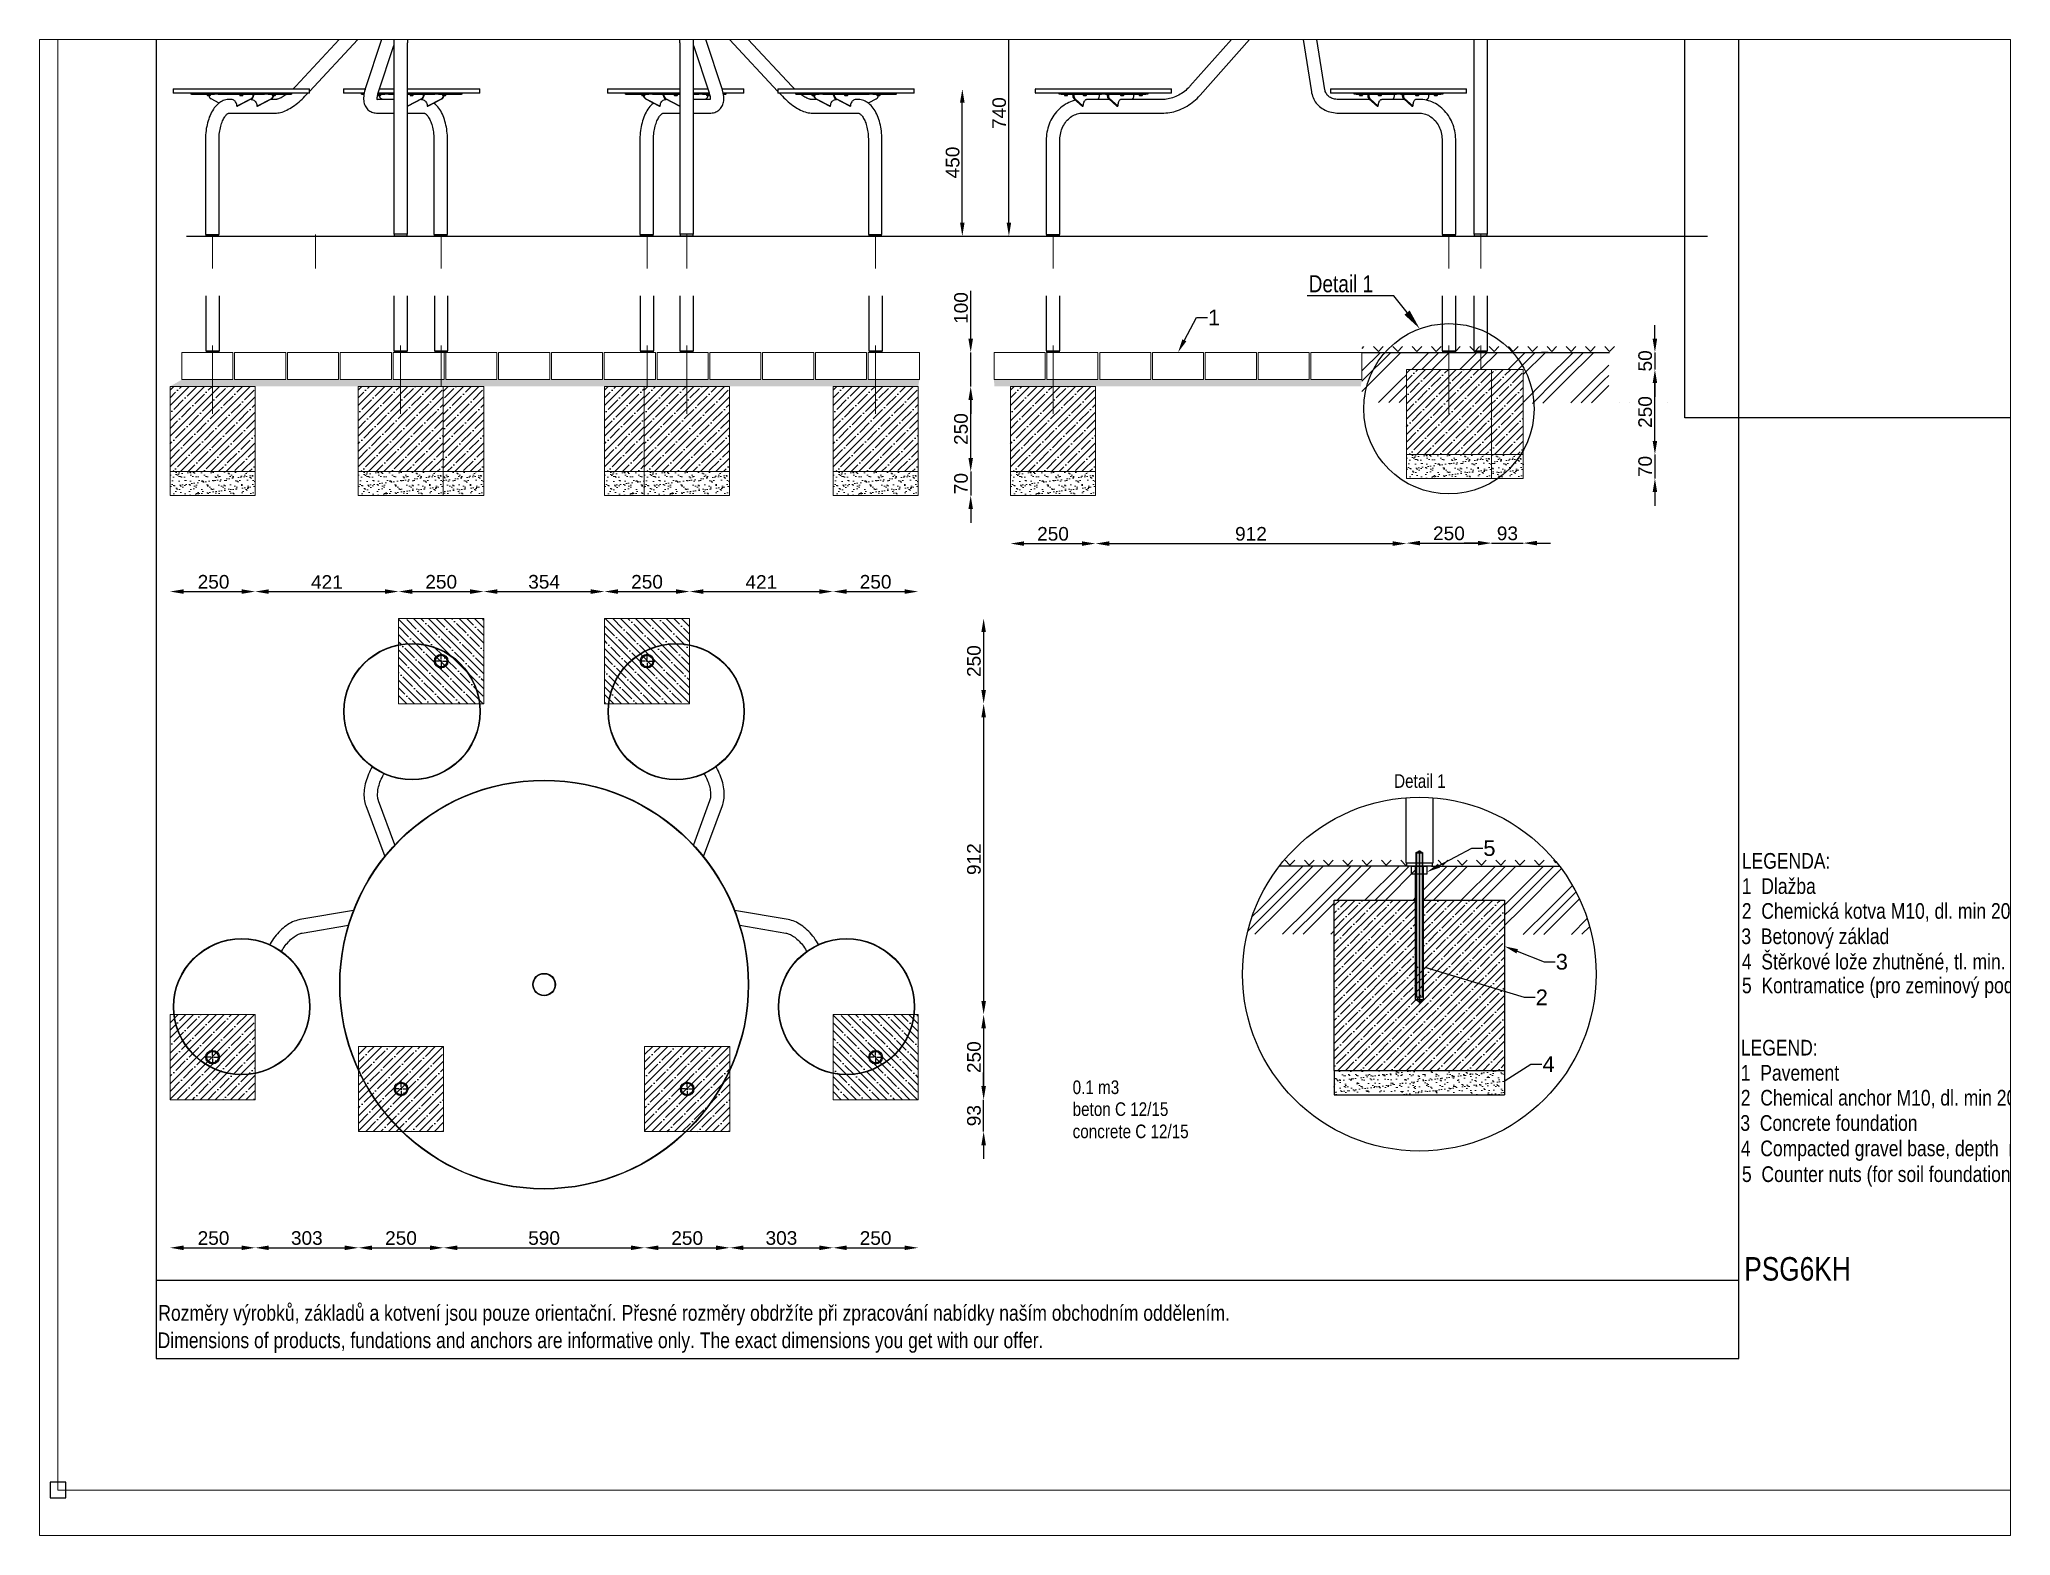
# Paper-space layout 'Rozvržení1' of a CAD drawing. Header units: millimetres. Extents: x 26 to 231, y 20 to 176.
# The model-space entities are those that its viewports show. They can reach past a viewport. Long polylines and large blocks are cut down to what shows.
import ezdxf
from ezdxf import colors
from ezdxf.entities.mleader import LeaderData, LeaderLine
from ezdxf.lldxf.tags import DXFTag
from ezdxf.math import Vec2, Vec3

# ---------------------------------------------------------------- set-up
doc = ezdxf.new("R2010")
doc.units = ezdxf.units.MM
for name, pattern in [('ACAD_ISO10W100', [18.5, 12, -3, 0.5, -3]), ('DashDot', [15, 9, -3, 0, -3]), ('INCONTINUOUS', [200000.001, 200000, -0.001]), ('PHANTOM', [12.7, 6.35, -1.27, 1.27, -1.27, 1.27, -1.27])]:
    doc.linetypes.add(name, pattern=pattern)
for name, color, linetype in [('FORMAT', 7, 'Continuous'), ('KOTY', 3, 'INCONTINUOUS'), ('OBRYSOVA', 7, 'Continuous'), ('OSY', 1, 'ACAD_ISO10W100'), ('POSTAVY ATD', 8, 'Continuous'), ('SRAFY', 9, 'Continuous')]:
    doc.layers.add(name, color=color, linetype=linetype)
doc.layers.add('Nekreslit', color=6, linetype='Continuous', plot=False)
doc.layers.add('TABULKA', color=9, linetype='Continuous', plot=False)
doc.styles.add('SEACAD_Arial', font='arial.ttf', dxfattribs={"width": 0.8})
doc.styles.get("Standard").update_dxf_attribs({"font": 'arial.ttf'})
tags = doc.linetypes.add('HIDDEN2', pattern=[4.7625, 3.175, -1.5875]).pattern_tags.tags
tags[6:7] = [DXFTag(74, 4), DXFTag(75, 0), DXFTag(340, '0'), DXFTag(46, 0.0), DXFTag(50, 0.0), DXFTag(44, 0.0), DXFTag(45, 0.0)]
tags[4:5] = [DXFTag(74, 4), DXFTag(75, 0), DXFTag(340, '0'), DXFTag(46, 0.0), DXFTag(50, 0.0), DXFTag(44, 0.0), DXFTag(45, 0.0)]
doc.dimstyles.new('PROFI_CSN', dxfattribs={"dimscale": 0, "dimtxt": 3.5, "dimasz": 3, "dimexe": 1, "dimexo": 0, "dimgap": 1.5, "dimtad": 1, "dimlfac": -1, "dimdsep": 46, "dimtxsty": 'Standard', "dimcen": 0, "dimdle": 1, "dimclrd": 256, "dimclre": 256, "dimclrt": 256, "dimadec": 0, "dimazin": 0, "dimtfac": 0.6, "dimtmove": 0, "dimatfit": 1, "dimfxl": 1, "dimtolj": 1, "dimarcsym": 0})
picture_1 = doc.add_image_def('image2.jpg', size_in_pixel=(1600, 1200))

psp = doc.layouts.new('Rozvržení1')

msp = doc.modelspace()

# ---------------------------------------------------------------- texts
at = {"style": 'SEACAD_Arial', "width": 0.8}
for s, height, p in [('LEGENDA:', 46, (4954.5, 1823.4)), ('1  Dlažba', 46, (4954.5, 1749.5)), ('2  Chemická kotva M10, dl. min 200', 46, (4954.5, 1676.4)), ('3  Betonový základ', 46, (4953.1, 1602.2)), ('4  Štěrkové lože zhutněné, tl. min. 70 mm', 46, (4954.5, 1527.8)), ('5  Kontramatice (pro zeminový podklad)', 46, (4954.9, 1458.1)), ('LEGEND:', 46, (4951.5, 1275.3)), ('1  Pavement', 46, (4951.5, 1201.4)), ('0.1 m3', 40, (2990.2, 1162.1)), ('2  Chemical anchor M10, dl. min 200', 46, (4951.5, 1128.4)), ('beton C 12/15', 40, (2990.2, 1097.9)), ('3  Concrete foundation', 46, (4950.1, 1054.2)), ('concrete C 12/15', 40, (2990.2, 1032.7)), ('4  Compacted gravel base, depth  min. 70 mm', 46, (4951.5, 979.8)), ('5  Counter nuts (for soil foundation)', 46, (4954.9, 904.1)), ('PSG6KH', 69, (4961.6, 614.7)), ('Všechna práva vyhrazena. Chráněno průmyslovým vzorem.', 23, (5769.2, 662.1)), ('All rights reserved. Protection of industrial design.', 23, (5769.2, 616.1)), ('Rozměry výrobků, základů a kotvení jsou pouze orientační. Přesné rozměry obdržíte při zpracování nabídky naším obchodním oddělením.', 45.9979, (306.2, 496.9)), ('version: 2024/10', 46, (5769.2, 489.8)), ('Dimensions of products, fundations and anchors are informative only. The exact dimensions you get with our offer.', 45.9979, (304.3, 416.6)), ('streetpark.eu', 46, (5767.4, 409.5))]:
    msp.add_text(s, height=height, dxfattribs=at).set_placement(p)
at = {"insert": (3933.8, 2100.7), "char_height": 40, "attachment_point": 1, "style": 'SEACAD_Arial'}
msp.add_mtext_dynamic_manual_height_columns('Detail 1', width=226.121, gutter_width=200, heights=[0], dxfattribs=at)

# ---------------------------------------------------------------- blocks, each defined once
blk = doc.blocks.new('*D24')
at = {"layer": 'DEFPOINTS', "color": 0, "transparency": 16777216}
for p in [(2525.3, 4111.7), (2666.3, 4111.7), (2513.2, 3679.7)]:
    blk.add_point(p, dxfattribs=at)
at = {"layer": 'KOTY', "color": 7, "lineweight": -2, "transparency": 16777216}
blk.add_line((2666.3, 3719.7), (2666.3, 4071.7), dxfattribs=at)
at = {"layer": 'KOTY', "color": 7, "transparency": 16777216}
for points in [[(2659.6, 4071.7), (2673, 4071.7), (2666.3, 4111.7)], [(2659.6, 3719.7), (2673, 3719.7), (2666.3, 3679.7)]]:
    blk.add_solid(points, dxfattribs=at)
at = {"layer": 'KOTY', "color": 7, "lineweight": 13, "transparency": 16777216, "insert": (2637.9, 3895.7), "char_height": 40, "attachment_point": 5, "rotation": 90}
blk.add_mtext('\\A1;450', dxfattribs=at)
blk = doc.blocks.new('*D28')
at = {"layer": 'DEFPOINTS', "color": 0, "transparency": 16777216}
for p in [(2803.1, 4401.7), (3385.3, 4401.7), (2742.1, 3679.7)]:
    blk.add_point(p, dxfattribs=at)
at = {"layer": 'KOTY', "color": 7, "lineweight": -2, "transparency": 16777216}
blk.add_line((2803.1, 3719.7), (2803.1, 4361.7), dxfattribs=at)
at = {"layer": 'KOTY', "color": 7, "transparency": 16777216}
for points in [[(2796.4, 4361.7), (2809.8, 4361.7), (2803.1, 4401.7)], [(2796.4, 3719.7), (2809.8, 3719.7), (2803.1, 3679.7)]]:
    blk.add_solid(points, dxfattribs=at)
at = {"layer": 'KOTY', "color": 7, "lineweight": 13, "transparency": 16777216, "insert": (2774.7, 4040.7), "char_height": 40, "attachment_point": 5, "rotation": 90}
blk.add_mtext('\\A1;740', dxfattribs=at)
blk = doc.blocks.new('SW_CENTERMARKSYMBOL_22')
at = {"layer": 'FORMAT', "color": 0}
for p, q in [((-0.5, 0), (-2.25, 0)), ((0, 0), (-0.25, 0)), ((0, 0.5), (0, 2.25)), ((0, 0), (0, 0.25)), ((0, 0), (0, -0.25)), ((0, 0), (0.25, 0)), ((0.5, 0), (2.25, 0)), ((0, -0.5), (0, -2.25))]:
    blk.add_line(p, q, dxfattribs=at)
blk = doc.blocks.new('*D29')
at = {"layer": 'DEFPOINTS', "color": 0, "transparency": 16777216}
for p in [(2560.6, 3238.6), (2690.9, 3238.6), (2560.6, 2988.6)]:
    blk.add_point(p, dxfattribs=at)
at = {"layer": 'KOTY', "color": 7, "lineweight": -2, "transparency": 16777216}
blk.add_line((2690.9, 3028.6), (2690.9, 3198.6), dxfattribs=at)
at = {"layer": 'KOTY', "color": 7, "transparency": 16777216}
for points in [[(2684.2, 3198.6), (2697.6, 3198.6), (2690.9, 3238.6)], [(2684.2, 3028.6), (2697.6, 3028.6), (2690.9, 2988.6)]]:
    blk.add_solid(points, dxfattribs=at)
at = {"layer": 'KOTY', "color": 7, "lineweight": 13, "transparency": 16777216, "insert": (2662.5, 3113.6), "char_height": 40, "attachment_point": 5, "rotation": 90}
blk.add_mtext('\\A1;250', dxfattribs=at)
blk = doc.blocks.new('*D30')
at = {"layer": 'DEFPOINTS', "color": 0, "transparency": 16777216}
for p in [(2560.6, 2988.6), (2560.6, 2918.6), (2690.9, 2918.6)]:
    blk.add_point(p, dxfattribs=at)
at = {"layer": 'KOTY', "color": 7, "lineweight": -2, "transparency": 16777216}
for p, q in [((2690.9, 3028.6), (2690.9, 3068.6)), ((2690.9, 2988.6), (2690.9, 2918.6)), ((2690.9, 2878.6), (2690.9, 2838.6))]:
    blk.add_line(p, q, dxfattribs=at)
at = {"layer": 'KOTY', "color": 7, "transparency": 16777216}
for points in [[(2684.2, 3028.6), (2697.6, 3028.6), (2690.9, 2988.6)], [(2684.2, 2878.6), (2697.6, 2878.6), (2690.9, 2918.6)]]:
    blk.add_solid(points, dxfattribs=at)
at = {"layer": 'KOTY', "color": 7, "lineweight": 13, "transparency": 16777216, "insert": (2662.5, 2953.6), "char_height": 40, "attachment_point": 5, "rotation": 90}
blk.add_mtext('\\A1;70', dxfattribs=at)
blk = doc.blocks.new('*D31')
at = {"layer": 'DEFPOINTS', "color": 0, "transparency": 16777216}
for p in [(2470.6, 3338.6), (2560.6, 3238.6), (2690.9, 3238.6)]:
    blk.add_point(p, dxfattribs=at)
at = {"layer": 'KOTY', "color": 7, "lineweight": -2, "transparency": 16777216}
for p, q in [((2690.9, 3378.6), (2690.9, 3519)), ((2690.9, 3238.6), (2690.9, 3338.6)), ((2690.9, 3198.6), (2690.9, 3158.6))]:
    blk.add_line(p, q, dxfattribs=at)
at = {"layer": 'KOTY', "color": 7, "transparency": 16777216}
for points in [[(2684.2, 3378.6), (2697.6, 3378.6), (2690.9, 3338.6)], [(2684.2, 3198.6), (2697.6, 3198.6), (2690.9, 3238.6)]]:
    blk.add_solid(points, dxfattribs=at)
at = {"layer": 'KOTY', "color": 7, "lineweight": 13, "transparency": 16777216, "insert": (2662.5, 3468.8), "char_height": 40, "attachment_point": 5, "rotation": 90}
blk.add_mtext('\\A1;100', dxfattribs=at)
blk = doc.blocks.new('*D32')
at = {"layer": 'DEFPOINTS', "color": 0, "transparency": 16777216}
for p in [(590.5, 2777.8), (590.5, 2636.7), (340.5, 1395.4)]:
    blk.add_point(p, dxfattribs=at)
at = {"layer": 'KOTY', "color": 7, "lineweight": -2, "transparency": 16777216}
blk.add_line((380.5, 2636.7), (550.5, 2636.7), dxfattribs=at)
at = {"layer": 'KOTY', "color": 7, "transparency": 16777216}
for points in [[(380.5, 2643.4), (380.5, 2630), (340.5, 2636.7)], [(550.5, 2643.4), (550.5, 2630), (590.5, 2636.7)]]:
    blk.add_solid(points, dxfattribs=at)
at = {"layer": 'KOTY', "color": 7, "lineweight": 13, "transparency": 16777216, "insert": (468.2, 2665.1), "char_height": 40, "attachment_point": 5}
blk.add_mtext('\\A1;250', dxfattribs=at)
blk = doc.blocks.new('*D33')
at = {"layer": 'DEFPOINTS', "color": 0, "transparency": 16777216}
for p in [(590.5, 2777.8), (1011.5, 2636.7), (1011.5, 2354.1)]:
    blk.add_point(p, dxfattribs=at)
at = {"layer": 'KOTY', "color": 7, "lineweight": -2, "transparency": 16777216}
blk.add_line((630.5, 2636.7), (971.5, 2636.7), dxfattribs=at)
at = {"layer": 'KOTY', "color": 7, "transparency": 16777216}
for points in [[(630.5, 2643.4), (630.5, 2630), (590.5, 2636.7)], [(971.5, 2643.4), (971.5, 2630), (1011.5, 2636.7)]]:
    blk.add_solid(points, dxfattribs=at)
at = {"layer": 'KOTY', "color": 7, "lineweight": 13, "transparency": 16777216, "insert": (801, 2664.8), "char_height": 40, "attachment_point": 5}
blk.add_mtext('\\A1;421', dxfattribs=at)
blk = doc.blocks.new('*D34')
at = {"layer": 'DEFPOINTS', "color": 0, "transparency": 16777216}
for p in [(4558.8, 3288.6), (4699.4, 3288.6), (4558.8, 3038.6)]:
    blk.add_point(p, dxfattribs=at)
at = {"layer": 'KOTY', "color": 7, "lineweight": -2, "transparency": 16777216}
blk.add_line((4699.4, 3078.6), (4699.4, 3248.6), dxfattribs=at)
at = {"layer": 'KOTY', "color": 7, "transparency": 16777216}
for points in [[(4692.7, 3248.6), (4706, 3248.6), (4699.4, 3288.6)], [(4692.7, 3078.6), (4706, 3078.6), (4699.4, 3038.6)]]:
    blk.add_solid(points, dxfattribs=at)
at = {"layer": 'KOTY', "color": 7, "lineweight": 13, "transparency": 16777216, "insert": (4670.9, 3163.6), "char_height": 40, "attachment_point": 5, "rotation": 90}
blk.add_mtext('\\A1;250', dxfattribs=at)
blk = doc.blocks.new('*D35')
at = {"layer": 'DEFPOINTS', "color": 0, "transparency": 16777216}
for p in [(4558.8, 3038.6), (4558.8, 2968.6), (4699.4, 2968.6)]:
    blk.add_point(p, dxfattribs=at)
at = {"layer": 'KOTY', "color": 7, "lineweight": -2, "transparency": 16777216}
for p, q in [((4699.4, 3078.6), (4699.4, 3118.6)), ((4699.4, 3038.6), (4699.4, 2968.6)), ((4699.4, 2928.6), (4699.4, 2888.6))]:
    blk.add_line(p, q, dxfattribs=at)
at = {"layer": 'KOTY', "color": 7, "transparency": 16777216}
for points in [[(4692.7, 3078.6), (4706, 3078.6), (4699.4, 3038.6)], [(4692.7, 2928.6), (4706, 2928.6), (4699.4, 2968.6)]]:
    blk.add_solid(points, dxfattribs=at)
at = {"layer": 'KOTY', "color": 7, "lineweight": 13, "transparency": 16777216, "insert": (4670.9, 3003.6), "char_height": 40, "attachment_point": 5, "rotation": 90}
blk.add_mtext('\\A1;70', dxfattribs=at)
blk = doc.blocks.new('*D36')
at = {"layer": 'DEFPOINTS', "color": 0, "transparency": 16777216}
for p in [(4579, 3338.6), (4558.8, 3288.6), (4699.4, 3288.6)]:
    blk.add_point(p, dxfattribs=at)
at = {"layer": 'KOTY', "color": 7, "lineweight": -2, "transparency": 16777216}
for p, q in [((4699.4, 3378.6), (4699.4, 3418.6)), ((4699.4, 3338.6), (4699.4, 3288.6)), ((4699.4, 3248.6), (4699.4, 3208.6))]:
    blk.add_line(p, q, dxfattribs=at)
at = {"layer": 'KOTY', "color": 7, "transparency": 16777216}
for points in [[(4692.7, 3378.6), (4706, 3378.6), (4699.4, 3338.6)], [(4692.7, 3248.6), (4706, 3248.6), (4699.4, 3288.6)]]:
    blk.add_solid(points, dxfattribs=at)
at = {"layer": 'KOTY', "color": 7, "lineweight": 13, "transparency": 16777216, "insert": (4670.9, 3313.6), "char_height": 40, "attachment_point": 5, "rotation": 90}
blk.add_mtext('\\A1;50', dxfattribs=at)
blk = doc.blocks.new('*D37')
at = {"layer": 'DEFPOINTS', "color": 0, "transparency": 16777216}
for p in [(1011.5, 2777.8), (1261.5, 2777.8), (1261.5, 2636.7)]:
    blk.add_point(p, dxfattribs=at)
at = {"layer": 'KOTY', "color": 7, "lineweight": -2, "transparency": 16777216}
blk.add_line((1051.5, 2636.7), (1221.5, 2636.7), dxfattribs=at)
at = {"layer": 'KOTY', "color": 7, "transparency": 16777216}
for points in [[(1051.5, 2643.4), (1051.5, 2630), (1011.5, 2636.7)], [(1221.5, 2643.4), (1221.5, 2630), (1261.5, 2636.7)]]:
    blk.add_solid(points, dxfattribs=at)
at = {"layer": 'KOTY', "color": 7, "lineweight": 13, "transparency": 16777216, "insert": (1136.5, 2665.1), "char_height": 40, "attachment_point": 5}
blk.add_mtext('\\A1;250', dxfattribs=at)
blk = doc.blocks.new('*D38')
at = {"layer": 'DEFPOINTS', "color": 0, "transparency": 16777216}
for p in [(1615.8, 2777.8), (1865.8, 2777.8), (1865.8, 2636.7)]:
    blk.add_point(p, dxfattribs=at)
at = {"layer": 'KOTY', "color": 7, "lineweight": -2, "transparency": 16777216}
blk.add_line((1655.8, 2636.7), (1825.8, 2636.7), dxfattribs=at)
at = {"layer": 'KOTY', "color": 7, "transparency": 16777216}
for points in [[(1655.8, 2643.4), (1655.8, 2630), (1615.8, 2636.7)], [(1825.8, 2643.4), (1825.8, 2630), (1865.8, 2636.7)]]:
    blk.add_solid(points, dxfattribs=at)
at = {"layer": 'KOTY', "color": 7, "lineweight": 13, "transparency": 16777216, "insert": (1740.8, 2665.1), "char_height": 40, "attachment_point": 5}
blk.add_mtext('\\A1;250', dxfattribs=at)
blk = doc.blocks.new('*D39')
at = {"layer": 'DEFPOINTS', "color": 0, "transparency": 16777216}
for p in [(2286.8, 2636.7), (1865.8, 2494.9), (2286.8, 1332.7)]:
    blk.add_point(p, dxfattribs=at)
at = {"layer": 'KOTY', "color": 7, "lineweight": -2, "transparency": 16777216}
blk.add_line((1905.8, 2636.7), (2246.8, 2636.7), dxfattribs=at)
at = {"layer": 'KOTY', "color": 7, "transparency": 16777216}
for points in [[(1905.8, 2643.4), (1905.8, 2630), (1865.8, 2636.7)], [(2246.8, 2643.4), (2246.8, 2630), (2286.8, 2636.7)]]:
    blk.add_solid(points, dxfattribs=at)
at = {"layer": 'KOTY', "color": 7, "lineweight": 13, "transparency": 16777216, "insert": (2076.3, 2664.8), "char_height": 40, "attachment_point": 5}
blk.add_mtext('\\A1;421', dxfattribs=at)
blk = doc.blocks.new('*D40')
at = {"layer": 'DEFPOINTS', "color": 0, "transparency": 16777216}
for p in [(2286.7, 2777.8), (2536.7, 2777.8), (2536.7, 2636.7)]:
    blk.add_point(p, dxfattribs=at)
at = {"layer": 'KOTY', "color": 7, "lineweight": -2, "transparency": 16777216}
blk.add_line((2326.7, 2636.7), (2496.7, 2636.7), dxfattribs=at)
at = {"layer": 'KOTY', "color": 7, "transparency": 16777216}
for points in [[(2326.7, 2643.4), (2326.7, 2630), (2286.7, 2636.7)], [(2496.7, 2643.4), (2496.7, 2630), (2536.7, 2636.7)]]:
    blk.add_solid(points, dxfattribs=at)
at = {"layer": 'KOTY', "color": 7, "lineweight": 13, "transparency": 16777216, "insert": (2411.7, 2665.1), "char_height": 40, "attachment_point": 5}
blk.add_mtext('\\A1;250', dxfattribs=at)
blk = doc.blocks.new('*D41')
at = {"layer": 'DEFPOINTS', "color": 0, "transparency": 16777216}
for p in [(1261.5, 2777.8), (1615.8, 2777.8), (1615.8, 2636.7)]:
    blk.add_point(p, dxfattribs=at)
at = {"layer": 'KOTY', "color": 7, "lineweight": -2, "transparency": 16777216}
blk.add_line((1301.5, 2636.7), (1575.8, 2636.7), dxfattribs=at)
at = {"layer": 'KOTY', "color": 7, "transparency": 16777216}
for points in [[(1301.5, 2643.4), (1301.5, 2630), (1261.5, 2636.7)], [(1575.8, 2643.4), (1575.8, 2630), (1615.8, 2636.7)]]:
    blk.add_solid(points, dxfattribs=at)
at = {"layer": 'KOTY', "color": 7, "lineweight": 13, "transparency": 16777216, "insert": (1438.6, 2665.2), "char_height": 40, "attachment_point": 5}
blk.add_mtext('\\A1;354', dxfattribs=at)
blk = doc.blocks.new('*D42')
at = {"layer": 'DEFPOINTS', "color": 0, "transparency": 16777216}
for p in [(2536.8, 1395.4), (2536.8, 1145.4), (2728.9, 1145.4)]:
    blk.add_point(p, dxfattribs=at)
at = {"layer": 'KOTY', "color": 7, "lineweight": -2, "transparency": 16777216}
blk.add_line((2728.9, 1355.4), (2728.9, 1185.4), dxfattribs=at)
at = {"layer": 'KOTY', "color": 7, "transparency": 16777216}
for points in [[(2722.2, 1355.4), (2735.6, 1355.4), (2728.9, 1395.4)], [(2722.2, 1185.4), (2735.6, 1185.4), (2728.9, 1145.4)]]:
    blk.add_solid(points, dxfattribs=at)
at = {"layer": 'KOTY', "color": 7, "lineweight": 13, "transparency": 16777216, "insert": (2700.5, 1270.4), "char_height": 40, "attachment_point": 5, "rotation": 90}
blk.add_mtext('\\A1;250', dxfattribs=at)
blk = doc.blocks.new('*D43')
at = {"layer": 'DEFPOINTS', "color": 0, "transparency": 16777216}
for p in [(2536.8, 1145.4), (2728.9, 1145.4), (1983.6, 1052.1)]:
    blk.add_point(p, dxfattribs=at)
at = {"layer": 'KOTY', "color": 7, "lineweight": -2, "transparency": 16777216}
for p, q in [((2728.9, 1185.4), (2728.9, 1225.4)), ((2728.9, 1052.1), (2728.9, 1145.4)), ((2728.9, 1012.1), (2728.9, 972.1))]:
    blk.add_line(p, q, dxfattribs=at)
at = {"layer": 'KOTY', "color": 7, "transparency": 16777216}
for points in [[(2722.2, 1185.4), (2735.6, 1185.4), (2728.9, 1145.4)], [(2722.2, 1012.1), (2735.6, 1012.1), (2728.9, 1052.1)]]:
    blk.add_solid(points, dxfattribs=at)
at = {"layer": 'KOTY', "color": 7, "lineweight": 13, "transparency": 16777216, "insert": (2700.5, 1098.8), "char_height": 40, "attachment_point": 5, "rotation": 90}
blk.add_mtext('\\A1;93', dxfattribs=at)
blk = doc.blocks.new('*D44')
at = {"layer": 'DEFPOINTS', "color": 0, "transparency": 16777216}
for p in [(1865.8, 2307.6), (2536.8, 1395.4), (2728.9, 1395.4)]:
    blk.add_point(p, dxfattribs=at)
at = {"layer": 'KOTY', "color": 7, "lineweight": -2, "transparency": 16777216}
blk.add_line((2728.9, 2267.6), (2728.9, 1435.4), dxfattribs=at)
at = {"layer": 'KOTY', "color": 7, "transparency": 16777216}
for points in [[(2722.2, 2267.6), (2735.6, 2267.6), (2728.9, 2307.6)], [(2722.2, 1435.4), (2735.6, 1435.4), (2728.9, 1395.4)]]:
    blk.add_solid(points, dxfattribs=at)
at = {"layer": 'KOTY', "color": 7, "lineweight": 13, "transparency": 16777216, "insert": (2700.5, 1851.5), "char_height": 40, "attachment_point": 5, "rotation": 90}
blk.add_mtext('\\A1;912', dxfattribs=at)
blk = doc.blocks.new('*D45')
at = {"layer": 'DEFPOINTS', "color": 0, "transparency": 16777216}
for p in [(1865.8, 2557.6), (1865.8, 2307.6), (2728.9, 2307.6)]:
    blk.add_point(p, dxfattribs=at)
at = {"layer": 'KOTY', "color": 7, "lineweight": -2, "transparency": 16777216}
blk.add_line((2728.9, 2517.6), (2728.9, 2347.6), dxfattribs=at)
at = {"layer": 'KOTY', "color": 7, "transparency": 16777216}
for points in [[(2722.2, 2517.6), (2735.6, 2517.6), (2728.9, 2557.6)], [(2722.2, 2347.6), (2735.6, 2347.6), (2728.9, 2307.6)]]:
    blk.add_solid(points, dxfattribs=at)
at = {"layer": 'KOTY', "color": 7, "lineweight": 13, "transparency": 16777216, "insert": (2700.5, 2432.6), "char_height": 40, "attachment_point": 5, "rotation": 90}
blk.add_mtext('\\A1;250', dxfattribs=at)
blk = doc.blocks.new('*D46')
at = {"layer": 'DEFPOINTS', "color": 0, "transparency": 16777216}
for p in [(2807.5, 2918.6), (3057.5, 2918.6), (3057.5, 2777.5)]:
    blk.add_point(p, dxfattribs=at)
at = {"layer": 'KOTY', "color": 7, "lineweight": -2, "transparency": 16777216}
blk.add_line((2847.5, 2777.5), (3017.5, 2777.5), dxfattribs=at)
at = {"layer": 'KOTY', "color": 7, "transparency": 16777216}
for points in [[(2847.5, 2784.2), (2847.5, 2770.8), (2807.5, 2777.5)], [(3017.5, 2784.2), (3017.5, 2770.8), (3057.5, 2777.5)]]:
    blk.add_solid(points, dxfattribs=at)
at = {"layer": 'KOTY', "color": 7, "lineweight": 13, "transparency": 16777216, "insert": (2932.5, 2805.9), "char_height": 40, "attachment_point": 5}
blk.add_mtext('\\A1;250', dxfattribs=at)
blk = doc.blocks.new('*D47')
at = {"layer": 'DEFPOINTS', "color": 0, "transparency": 16777216}
for p in [(3969.7, 2968.6), (4219.7, 2968.6), (4219.7, 2778.9)]:
    blk.add_point(p, dxfattribs=at)
at = {"layer": 'KOTY', "color": 7, "lineweight": -2, "transparency": 16777216}
blk.add_line((4009.7, 2778.9), (4179.7, 2778.9), dxfattribs=at)
at = {"layer": 'KOTY', "color": 7, "transparency": 16777216}
for points in [[(4009.7, 2785.5), (4009.7, 2772.2), (3969.7, 2778.9)], [(4179.7, 2785.5), (4179.7, 2772.2), (4219.7, 2778.9)]]:
    blk.add_solid(points, dxfattribs=at)
at = {"layer": 'KOTY', "color": 7, "lineweight": 13, "transparency": 16777216, "insert": (4094.7, 2807.3), "char_height": 40, "attachment_point": 5}
blk.add_mtext('\\A1;250', dxfattribs=at)
blk = doc.blocks.new('*D48')
at = {"layer": 'DEFPOINTS', "color": 0, "transparency": 16777216}
for p in [(3969.7, 2968.6), (3057.5, 2918.6), (3969.7, 2777.5)]:
    blk.add_point(p, dxfattribs=at)
at = {"layer": 'KOTY', "color": 7, "lineweight": -2, "transparency": 16777216}
blk.add_line((3097.5, 2777.5), (3929.7, 2777.5), dxfattribs=at)
at = {"layer": 'KOTY', "color": 7, "transparency": 16777216}
for points in [[(3097.5, 2784.2), (3097.5, 2770.8), (3057.5, 2777.5)], [(3929.7, 2784.2), (3929.7, 2770.8), (3969.7, 2777.5)]]:
    blk.add_solid(points, dxfattribs=at)
at = {"layer": 'KOTY', "color": 7, "lineweight": 13, "transparency": 16777216, "insert": (3513.6, 2805.9), "char_height": 40, "attachment_point": 5}
blk.add_mtext('\\A1;912', dxfattribs=at)
blk = doc.blocks.new('*D49')
at = {"layer": 'DEFPOINTS', "color": 0, "transparency": 16777216}
for p in [(4219.7, 2968.6), (4313, 2968.6), (4313, 2778.9)]:
    blk.add_point(p, dxfattribs=at)
at = {"layer": 'KOTY', "color": 7, "lineweight": -2, "transparency": 16777216}
for p, q in [((4179.7, 2778.9), (4139.7, 2778.9)), ((4219.7, 2778.9), (4313, 2778.9)), ((4353, 2778.9), (4393, 2778.9))]:
    blk.add_line(p, q, dxfattribs=at)
at = {"layer": 'KOTY', "color": 7, "transparency": 16777216}
for points in [[(4179.7, 2785.5), (4179.7, 2772.2), (4219.7, 2778.9)], [(4353, 2785.5), (4353, 2772.2), (4313, 2778.9)]]:
    blk.add_solid(points, dxfattribs=at)
at = {"layer": 'KOTY', "color": 7, "lineweight": 13, "transparency": 16777216, "insert": (4266.4, 2807.3), "char_height": 40, "attachment_point": 5}
blk.add_mtext('\\A1;93', dxfattribs=at)
blk = doc.blocks.new('SW_CENTERMARKSYMBOL_45')
at = {"layer": 'FORMAT', "color": 0}
for p, q in [((-0.5, 0), (-2.15, 0)), ((0, 0), (-0.25, 0)), ((0, 0.5), (0, 2.15)), ((0, 0), (0, 0.25)), ((0, 0), (0, -0.25)), ((0, 0), (0.25, 0)), ((0.5, 0), (2.15, 0)), ((0, -0.5), (0, -2.15))]:
    blk.add_line(p, q, dxfattribs=at)
blk = doc.blocks.new('SW_CENTERMARKSYMBOL_48')
at = {"layer": 'FORMAT', "color": 0}
for p, q in [((-0.5, 0), (-2.25, 0)), ((0, 0), (-0.25, 0)), ((0, 0.5), (0, 2.25)), ((0, 0), (0, 0.25)), ((0, 0), (0, -0.25)), ((0, 0), (0.25, 0)), ((0.5, 0), (2.25, 0)), ((0, -0.5), (0, -2.25))]:
    blk.add_line(p, q, dxfattribs=at)
blk = doc.blocks.new('*D73')
at = {"layer": 'DEFPOINTS', "color": 0, "transparency": 16777216}
for p in [(340.5, 1145.4), (590.5, 1145.4), (590.5, 711)]:
    blk.add_point(p, dxfattribs=at)
at = {"layer": 'KOTY', "color": 7, "lineweight": -2, "transparency": 16777216}
blk.add_line((380.5, 711), (550.5, 711), dxfattribs=at)
at = {"layer": 'KOTY', "color": 7, "transparency": 16777216}
for points in [[(380.5, 717.7), (380.5, 704.3), (340.5, 711)], [(550.5, 717.7), (550.5, 704.3), (590.5, 711)]]:
    blk.add_solid(points, dxfattribs=at)
at = {"layer": 'KOTY', "color": 7, "lineweight": 13, "transparency": 16777216, "insert": (468.2, 739.4), "char_height": 40, "attachment_point": 5}
blk.add_mtext('\\A1;250', dxfattribs=at)
blk = doc.blocks.new('*D74')
at = {"layer": 'DEFPOINTS', "color": 0, "transparency": 16777216}
for p in [(893.6, 1052.1), (590.5, 852.1), (893.6, 711)]:
    blk.add_point(p, dxfattribs=at)
at = {"layer": 'KOTY', "color": 7, "lineweight": -2, "transparency": 16777216}
blk.add_line((630.5, 711), (853.6, 711), dxfattribs=at)
at = {"layer": 'KOTY', "color": 7, "transparency": 16777216}
for points in [[(630.5, 717.7), (630.5, 704.3), (590.5, 711)], [(853.6, 717.7), (853.6, 704.3), (893.6, 711)]]:
    blk.add_solid(points, dxfattribs=at)
at = {"layer": 'KOTY', "color": 7, "lineweight": 13, "transparency": 16777216, "insert": (742.1, 739.5), "char_height": 40, "attachment_point": 5}
blk.add_mtext('\\A1;303', dxfattribs=at)
blk = doc.blocks.new('*D75')
at = {"layer": 'DEFPOINTS', "color": 0, "transparency": 16777216}
for p in [(893.6, 1052.1), (1143.6, 1052.1), (1143.6, 711)]:
    blk.add_point(p, dxfattribs=at)
at = {"layer": 'KOTY', "color": 7, "lineweight": -2, "transparency": 16777216}
blk.add_line((933.6, 711), (1103.6, 711), dxfattribs=at)
at = {"layer": 'KOTY', "color": 7, "transparency": 16777216}
for points in [[(933.6, 717.7), (933.6, 704.3), (893.6, 711)], [(1103.6, 717.7), (1103.6, 704.3), (1143.6, 711)]]:
    blk.add_solid(points, dxfattribs=at)
at = {"layer": 'KOTY', "color": 7, "lineweight": 13, "transparency": 16777216, "insert": (1018.6, 739.4), "char_height": 40, "attachment_point": 5}
blk.add_mtext('\\A1;250', dxfattribs=at)
blk = doc.blocks.new('*D76')
at = {"layer": 'DEFPOINTS', "color": 0, "transparency": 16777216}
for p in [(1733.6, 1052.1), (1983.6, 1052.1), (1983.6, 711)]:
    blk.add_point(p, dxfattribs=at)
at = {"layer": 'KOTY', "color": 7, "lineweight": -2, "transparency": 16777216}
blk.add_line((1773.6, 711), (1943.6, 711), dxfattribs=at)
at = {"layer": 'KOTY', "color": 7, "transparency": 16777216}
for points in [[(1773.6, 717.7), (1773.6, 704.3), (1733.6, 711)], [(1943.6, 717.7), (1943.6, 704.3), (1983.6, 711)]]:
    blk.add_solid(points, dxfattribs=at)
at = {"layer": 'KOTY', "color": 7, "lineweight": 13, "transparency": 16777216, "insert": (1858.6, 739.4), "char_height": 40, "attachment_point": 5}
blk.add_mtext('\\A1;250', dxfattribs=at)
blk = doc.blocks.new('*D77')
at = {"layer": 'DEFPOINTS', "color": 0, "transparency": 16777216}
for p in [(2286.8, 1145.4), (1983.6, 1052.1), (2286.8, 711)]:
    blk.add_point(p, dxfattribs=at)
at = {"layer": 'KOTY', "color": 7, "lineweight": -2, "transparency": 16777216}
blk.add_line((2023.6, 711), (2246.8, 711), dxfattribs=at)
at = {"layer": 'KOTY', "color": 7, "transparency": 16777216}
for points in [[(2023.6, 717.7), (2023.6, 704.3), (1983.6, 711)], [(2246.8, 717.7), (2246.8, 704.3), (2286.8, 711)]]:
    blk.add_solid(points, dxfattribs=at)
at = {"layer": 'KOTY', "color": 7, "lineweight": 13, "transparency": 16777216, "insert": (2135.2, 739.5), "char_height": 40, "attachment_point": 5}
blk.add_mtext('\\A1;303', dxfattribs=at)
blk = doc.blocks.new('*D78')
at = {"layer": 'DEFPOINTS', "color": 0, "transparency": 16777216}
for p in [(2286.8, 1145.4), (2536.7, 1145.4), (2536.7, 711)]:
    blk.add_point(p, dxfattribs=at)
at = {"layer": 'KOTY', "color": 7, "lineweight": -2, "transparency": 16777216}
blk.add_line((2326.8, 711), (2496.7, 711), dxfattribs=at)
at = {"layer": 'KOTY', "color": 7, "transparency": 16777216}
for points in [[(2326.8, 717.7), (2326.8, 704.3), (2286.8, 711)], [(2496.7, 717.7), (2496.7, 704.3), (2536.7, 711)]]:
    blk.add_solid(points, dxfattribs=at)
at = {"layer": 'KOTY', "color": 7, "lineweight": 13, "transparency": 16777216, "insert": (2411.7, 739.4), "char_height": 40, "attachment_point": 5}
blk.add_mtext('\\A1;250', dxfattribs=at)
blk = doc.blocks.new('*D79')
at = {"layer": 'DEFPOINTS', "color": 0, "transparency": 16777216}
for p in [(1143.6, 1052.1), (1733.6, 1052.1), (1733.6, 711)]:
    blk.add_point(p, dxfattribs=at)
at = {"layer": 'KOTY', "color": 7, "lineweight": -2, "transparency": 16777216}
blk.add_line((1183.6, 711), (1693.6, 711), dxfattribs=at)
at = {"layer": 'KOTY', "color": 7, "transparency": 16777216}
for points in [[(1183.6, 717.7), (1183.6, 704.3), (1143.6, 711)], [(1693.6, 717.7), (1693.6, 704.3), (1733.6, 711)]]:
    blk.add_solid(points, dxfattribs=at)
at = {"layer": 'KOTY', "color": 7, "lineweight": 13, "transparency": 16777216, "insert": (1438.6, 739.4), "char_height": 40, "attachment_point": 5}
blk.add_mtext('\\A1;590', dxfattribs=at)

# ---------------------------------------------------------------- dimensions: what is measured, and where the dimension line sits
at = {"layer": 'KOTY', "lineweight": 13}
for base, p1, p2, text, picture, middle in [((2803.1, 4401.7), (2742.1, 3679.7), (3385.3, 4401.7), '740', '*D28', (2774.7, 4040.7)), ((2666.3, 4111.7), (2513.2, 3679.7), (2525.3, 4111.7), '450', '*D24', (2637.9, 3895.7))]:
    dim = msp.add_linear_dim(base=base, p1=p1, p2=p2, angle=90, text=text, dimstyle='PROFI_CSN', override={"dimscale": 1, "dimtxt": 40, "dimasz": 40, "dimgap": 8, "dimdec": 0, "dimlfac": 1, "dimrnd": 1, "dimse1": 1, "dimse2": 1, "dimclrd": 7, "dimclre": 3, "dimclrt": 7, "dimtdec": 0}, dxfattribs=at)
    dim.commit()
    dim.dimension.update_dxf_attribs({"geometry": picture, "text_midpoint": middle})
for base, p1, p2, picture, middle in [((2690.9, 3238.6), (2470.6, 3338.6), (2560.6, 3238.6), '*D31', (2690.9, 3468.8)), ((4699.4, 3288.6), (4579, 3338.6), (4558.8, 3288.6), '*D36', (4699.4, 3313.6)), ((2690.9, 2918.6), (2560.6, 2988.6), (2560.6, 2918.6), '*D30', (2690.9, 2953.6)), ((4699.4, 2968.6), (4558.8, 3038.6), (4558.8, 2968.6), '*D35', (4699.4, 3003.6)), ((2728.9, 2307.6), (1865.8, 2557.6), (1865.8, 2307.6), '*D45', (2728.9, 2432.6)), ((2728.9, 1395.4), (1865.8, 2307.6), (2536.8, 1395.4), '*D44', (2728.9, 1851.5)), ((2728.9, 1145.4), (2536.8, 1395.4), (2536.8, 1145.4), '*D42', (2728.9, 1270.4))]:
    dim = msp.add_linear_dim(base=base, p1=p1, p2=p2, angle=270, dimstyle='PROFI_CSN', override={"dimscale": 1, "dimtxt": 40, "dimasz": 40, "dimgap": 8, "dimdec": 0, "dimlfac": 1, "dimrnd": 1, "dimse1": 1, "dimse2": 1, "dimclrd": 7, "dimclre": 3, "dimclrt": 7, "dimtdec": 0}, dxfattribs=at)
    dim.commit()
    dim.dimension.update_dxf_attribs({"geometry": picture, "text_midpoint": middle, "dimtype": 160})
for base, p1, p2, picture, middle in [((4699.4, 3288.6), (4558.8, 3038.6), (4558.8, 3288.6), '*D34', (4670.9, 3163.6)), ((2690.9, 3238.6), (2560.6, 2988.6), (2560.6, 3238.6), '*D29', (2662.5, 3113.6)), ((2728.9, 1145.4), (1983.6, 1052.1), (2536.8, 1145.4), '*D43', (2700.5, 1098.8))]:
    dim = msp.add_linear_dim(base=base, p1=p1, p2=p2, angle=90, dimstyle='PROFI_CSN', override={"dimscale": 1, "dimtxt": 40, "dimasz": 40, "dimgap": 8, "dimdec": 0, "dimlfac": 1, "dimrnd": 1, "dimse1": 1, "dimse2": 1, "dimclrd": 7, "dimclre": 3, "dimclrt": 7, "dimtdec": 0}, dxfattribs=at)
    dim.commit()
    dim.dimension.update_dxf_attribs({"geometry": picture, "text_midpoint": middle})
for base, p1, p2, picture, middle in [((3969.7, 2777.5), (3057.5, 2918.6), (3969.7, 2968.6), '*D48', (3513.6, 2777.5)), ((4219.7, 2778.9), (3969.7, 2968.6), (4219.7, 2968.6), '*D47', (4094.7, 2778.9)), ((4313, 2778.9), (4219.7, 2968.6), (4313, 2968.6), '*D49', (4266.4, 2778.9)), ((3057.5, 2777.5), (2807.5, 2918.6), (3057.5, 2918.6), '*D46', (2932.5, 2777.5)), ((590.5, 2636.7), (340.5, 1395.4), (590.5, 2777.8), '*D32', (468.2, 2636.7)), ((1011.5, 2636.7), (590.5, 2777.8), (1011.5, 2354.1), '*D33', (801, 2636.7)), ((1261.5, 2636.7), (1011.5, 2777.8), (1261.5, 2777.8), '*D37', (1136.5, 2636.7)), ((1615.8, 2636.7), (1261.5, 2777.8), (1615.8, 2777.8), '*D41', (1438.6, 2636.7)), ((1865.8, 2636.7), (1615.8, 2777.8), (1865.8, 2777.8), '*D38', (1740.8, 2636.7)), ((2536.7, 2636.7), (2286.7, 2777.8), (2536.7, 2777.8), '*D40', (2411.7, 2636.7)), ((2286.8, 2636.7), (1865.8, 2494.9), (2286.8, 1332.7), '*D39', (2076.3, 2636.7)), ((590.5, 711), (340.5, 1145.4), (590.5, 1145.4), '*D73', (468.2, 711)), ((2286.8, 711), (1983.6, 1052.1), (2286.8, 1145.4), '*D77', (2135.2, 711)), ((2536.7, 711), (2286.8, 1145.4), (2536.7, 1145.4), '*D78', (2411.7, 711)), ((893.6, 711), (590.5, 852.1), (893.6, 1052.1), '*D74', (742.1, 711)), ((1143.6, 711), (893.6, 1052.1), (1143.6, 1052.1), '*D75', (1018.6, 711)), ((1733.6, 711), (1143.6, 1052.1), (1733.6, 1052.1), '*D79', (1438.6, 711)), ((1983.6, 711), (1733.6, 1052.1), (1983.6, 1052.1), '*D76', (1858.6, 711))]:
    dim = msp.add_linear_dim(base=base, p1=p1, p2=p2, dimstyle='PROFI_CSN', override={"dimscale": 1, "dimtxt": 40, "dimasz": 40, "dimgap": 8, "dimdec": 0, "dimlfac": 1, "dimrnd": 1, "dimse1": 1, "dimse2": 1, "dimclrd": 7, "dimclre": 3, "dimclrt": 7, "dimtdec": 0}, dxfattribs=at)
    dim.commit()
    dim.dimension.update_dxf_attribs({"geometry": picture, "text_midpoint": middle, "dimtype": 160})

# ---------------------------------------------------------------- hatches: boundary and pattern name
at = {"transparency": 33554508}
h = msp.add_hatch(dxfattribs=at)
h.set_pattern_fill('ANSI35', color=9, scale=5)
h.set_pattern_definition([(45, (2263.214, 987.31), (-22.45064, 22.45064), []), (45, (2285.665, 987.31), (-22.45064, 22.45064), [39.6875, -7.9375, 0, -7.9375])])
h.paths.add_polyline_path([(4219.7, 3288.6), (3969.7, 3288.6), (3969.7, 3038.6), (4219.7, 3038.6)])
h = msp.add_hatch(dxfattribs=at)
h.set_pattern_fill('ANSI35', color=9, scale=5)
h.set_pattern_definition([(45, (2356.527, 987.31), (-22.45064, 22.45064), []), (45, (2378.977, 987.31), (-22.45064, 22.45064), [39.6875, -7.9375, 0, -7.9375])])
h.paths.add_polyline_path([(4313, 3288.6), (4219.7, 3288.6), (4219.7, 3038.6), (4313, 3038.6)])
h = msp.add_hatch(dxfattribs=at)
h.set_pattern_fill('ANSI35', color=9, scale=5)
h.set_pattern_definition([(45, (-1366.015, 937.36), (-22.45064, 22.45064), []), (45, (-1343.565, 937.36), (-22.45064, 22.45064), [39.6875, -7.9375, 0, -7.9375])])
h.paths.add_polyline_path([(590.5, 3238.6), (340.5, 3238.6), (340.5, 2988.6), (590.5, 2988.6)])
h = msp.add_hatch(dxfattribs=at)
h.set_pattern_fill('ANSI35', color=9, scale=5)
h.set_pattern_definition([(45, (-814.088, 937.31), (-22.45064, 22.45064), []), (45, (-791.637, 937.31), (-22.45064, 22.45064), [39.6875, -7.9375, 0, -7.9375])])
h.paths.add_polyline_path([(1142.4, 3238.6), (892.4, 3238.6), (892.4, 2988.6), (1142.4, 2988.6)])
h = msp.add_hatch(dxfattribs=at)
h.set_pattern_fill('ANSI35', color=9, scale=5)
h.set_pattern_definition([(45, (-695.017, 937.31), (-22.45064, 22.45064), []), (45, (-672.566, 937.31), (-22.45064, 22.45064), [39.6875, -7.9375, 0, -7.9375])])
h.paths.add_polyline_path([(1261.5, 3238.6), (1142.4, 3238.6), (1142.4, 2988.6), (1261.5, 2988.6)])
h = msp.add_hatch(dxfattribs=at)
h.set_pattern_fill('ANSI35', color=9, scale=5)
h.set_pattern_definition([(45, (-90.748, 937.31), (-22.45064, 22.45064), []), (45, (-68.298, 937.31), (-22.45064, 22.45064), [39.6875, -7.9375, 0, -7.9375])])
h.paths.add_polyline_path([(1732.4, 3238.6), (1615.8, 3238.6), (1615.8, 2988.6), (1732.4, 2988.6)])
h = msp.add_hatch(dxfattribs=at)
h.set_pattern_fill('ANSI35', color=9, scale=5)
h.set_pattern_definition([(45, (25.912, 937.31), (-22.45064, 22.45064), []), (45, (48.363, 937.31), (-22.45064, 22.45064), [39.6875, -7.9375, 0, -7.9375])])
h.paths.add_polyline_path([(1982.4, 3238.6), (1732.4, 3238.6), (1732.4, 2988.6), (1982.4, 2988.6)])
h = msp.add_hatch(dxfattribs=at)
h.set_pattern_fill('ANSI35', color=9, scale=5)
h.set_pattern_definition([(45, (580.248, 937.31), (-22.45064, 22.45064), []), (45, (602.7, 937.31), (-22.45064, 22.45064), [39.6875, -7.9375, 0, -7.9375])])
h.paths.add_polyline_path([(2536.7, 3238.6), (2286.7, 3238.6), (2286.7, 2988.6), (2536.7, 2988.6)])
h = msp.add_hatch(dxfattribs=at)
h.set_pattern_fill('ANSI35', color=9, scale=5)
h.set_pattern_definition([(45, (1101.008, 937.31), (-22.45064, 22.45064), []), (45, (1123.46, 937.31), (-22.45064, 22.45064), [39.6875, -7.9375, 0, -7.9375])])
h.paths.add_polyline_path([(3057.5, 3238.6), (2807.5, 3238.6), (2807.5, 2988.6), (3057.5, 2988.6)])
h = msp.add_hatch(dxfattribs=at)
h.set_pattern_fill('ANSI35', color=9, scale=5, angle=90)
h.set_pattern_definition([(135, (2562.017, -476.33), (-22.45064, -22.45064), []), (135, (2562.017, -453.88), (-22.45064, -22.45064), [39.6875, -7.9375, 0, -7.9375])])
h.paths.add_polyline_path([(1011.5, 2557.6), (1011.5, 2307.6), (1261.5, 2307.6), (1261.5, 2557.6)])
h = msp.add_hatch(dxfattribs=at)
h.set_pattern_fill('ANSI35', color=9, scale=5, angle=-90)
h.set_pattern_definition([(315, (315.223, 5341.583), (22.45064, 22.45064), []), (315, (315.223, 5319.133), (22.45064, 22.45064), [39.6875, -7.9375, 0, -7.9375])])
h.paths.add_polyline_path([(1865.8, 2307.6), (1865.8, 2557.6), (1615.8, 2557.6), (1615.8, 2307.6)])
h = msp.add_hatch(dxfattribs=at)
h.set_pattern_fill('ANSI35', color=9, scale=5)
h.set_pattern_definition([(45, (852.11, 290.843), (-22.45064, 22.45064), []), (45, (874.562, 290.843), (-22.45064, 22.45064), [39.6875, -7.9375, 0, -7.9375])])
h.paths.add_polyline_path([(4258, 1731.3), (4020, 1731.3), (4020, 1540.3), (4008, 1533.3), (3996, 1540.3), (3996, 1731.3), (3758, 1731.3), (3758, 1231.3), (4258, 1231.3)])
h = msp.add_hatch(dxfattribs=at)
h.set_pattern_fill('ANSI35', color=9, scale=5)
h.set_pattern_definition([(45, (-2443.47, -155.11), (-22.45064, 22.45064), []), (45, (-2421.02, -155.11), (-22.45064, 22.45064), [39.6875, -7.9375, 0, -7.9375])])
h.paths.add_polyline_path([(590.5, 1395.4), (340.5, 1395.4), (340.5, 1145.4), (590.5, 1145.4)])
h = msp.add_hatch(dxfattribs=at)
h.set_pattern_fill('ANSI35', color=9, scale=5, angle=-270)
h.set_pattern_definition([(135, (3837.282, -1638.537), (-22.45064, -22.45064), []), (135, (3837.282, -1616.086), (-22.45064, -22.45064), [39.6875, -7.9375, 0, -7.9375])])
h.paths.add_polyline_path([(2286.8, 1395.4), (2286.8, 1145.4), (2536.8, 1145.4), (2536.8, 1395.4)])
h = msp.add_hatch(dxfattribs=at)
h.set_pattern_fill('ANSI35', color=9, scale=5)
h.set_pattern_definition([(45, (-1890.337, -248.418), (-22.45064, 22.45064), []), (45, (-1867.886, -248.418), (-22.45064, 22.45064), [39.6875, -7.9375, 0, -7.9375])])
h.paths.add_polyline_path([(1143.6, 1302.1), (893.6, 1302.1), (893.6, 1052.1), (1143.6, 1052.1)])
h = msp.add_hatch(dxfattribs=at)
h.set_pattern_fill('ANSI35', color=9, scale=5)
h.set_pattern_definition([(45, (-1050.337, -248.418), (-22.45064, 22.45064), []), (45, (-1027.886, -248.418), (-22.45064, 22.45064), [39.6875, -7.9375, 0, -7.9375])])
h.paths.add_polyline_path([(1983.6, 1302.1), (1733.6, 1302.1), (1733.6, 1052.1), (1983.6, 1052.1)])
at = {"layer": 'POSTAVY ATD', "lineweight": 15}
h = msp.add_hatch(dxfattribs=at)
h.set_pattern_fill('AR-SAND', color=9, scale=0.5, style=0)
h.set_pattern_definition([(37.5, (2211.54, 987.965), (-0.80002, 24.47066), [0, -19.304, 0, -21.59, 0, -20.6375]), (7.5, (2211.54, 987.965), (22.47616, 35.84126), [0, -10.414, 0, -17.399, 0, -6.6675]), (327.5, (2195.92, 987.965), (39.54962, 0.07186), [0, -6.35, 0, -22.86, 0, -29.845]), (317.5, (2195.92, 987.965), (38.17782, 11.14647), [0, -3.175, 0, -14.986, 0, -17.145])])
h.paths.add_polyline_path([(3969.7, 3038.6), (3969.7, 2968.6), (4219.7, 2968.6), (4219.7, 3038.6)])
h = msp.add_hatch(dxfattribs=at)
h.set_pattern_fill('AR-SAND', color=9, scale=0.5, style=0)
h.set_pattern_definition([(37.5, (2304.853, 987.965), (-0.80002, 24.47066), [0, -19.304, 0, -21.59, 0, -20.6375]), (7.5, (2304.853, 987.965), (22.47616, 35.84126), [0, -10.414, 0, -17.399, 0, -6.6675]), (327.5, (2289.232, 987.965), (39.54962, 0.07186), [0, -6.35, 0, -22.86, 0, -29.845]), (317.5, (2289.232, 987.965), (38.17782, 11.14647), [0, -3.175, 0, -14.986, 0, -17.145])])
h.paths.add_polyline_path([(4219.7, 3038.6), (4219.7, 2968.6), (4313, 2968.6), (4313, 3038.6)])
h = msp.add_hatch(dxfattribs=at)
h.set_pattern_fill('AR-SAND', color=9, scale=0.5, style=0)
h.set_pattern_definition([(37.5, (-1417.689, 938.016), (-0.80002, 24.47066), [0, -19.304, 0, -21.59, 0, -20.6375]), (7.5, (-1417.69, 938.016), (22.47616, 35.84126), [0, -10.414, 0, -17.399, 0, -6.6675]), (327.5, (-1433.31, 938.016), (39.54962, 0.07186), [0, -6.35, 0, -22.86, 0, -29.845]), (317.5, (-1433.31, 938.016), (38.17782, 11.14647), [0, -3.175, 0, -14.986, 0, -17.145])])
h.paths.add_polyline_path([(340.5, 2988.6), (340.5, 2918.6), (590.5, 2918.6), (590.5, 2988.6)])
h = msp.add_hatch(dxfattribs=at)
h.set_pattern_fill('AR-SAND', color=9, scale=0.5, style=0)
h.set_pattern_definition([(37.5, (-865.761, 937.966), (-0.80002, 24.47066), [0, -19.304, 0, -21.59, 0, -20.6375]), (7.5, (-865.76, 937.966), (22.47616, 35.84126), [0, -10.414, 0, -17.399, 0, -6.6675]), (327.5, (-881.382, 937.966), (39.54962, 0.07186), [0, -6.35, 0, -22.86, 0, -29.845]), (317.5, (-881.382, 937.966), (38.17782, 11.14647), [0, -3.175, 0, -14.986, 0, -17.145])])
h.paths.add_polyline_path([(892.4, 2988.6), (892.4, 2918.6), (1142.4, 2918.6), (1142.4, 2988.6)])
h = msp.add_hatch(dxfattribs=at)
h.set_pattern_fill('AR-SAND', color=9, scale=0.5, style=0)
h.set_pattern_definition([(37.5, (-746.69, 937.966), (-0.80002, 24.47066), [0, -19.304, 0, -21.59, 0, -20.6375]), (7.5, (-746.69, 937.966), (22.47616, 35.84126), [0, -10.414, 0, -17.399, 0, -6.6675]), (327.5, (-762.311, 937.966), (39.54962, 0.07186), [0, -6.35, 0, -22.86, 0, -29.845]), (317.5, (-762.31, 937.966), (38.17782, 11.14647), [0, -3.175, 0, -14.986, 0, -17.145])])
h.paths.add_polyline_path([(1142.4, 2988.6), (1142.4, 2918.6), (1261.5, 2918.6), (1261.5, 2988.6)])
h = msp.add_hatch(dxfattribs=at)
h.set_pattern_fill('AR-SAND', color=9, scale=0.5, style=0)
h.set_pattern_definition([(37.5, (-142.422, 937.966), (-0.80002, 24.47066), [0, -19.304, 0, -21.59, 0, -20.6375]), (7.5, (-142.422, 937.966), (22.47616, 35.84126), [0, -10.414, 0, -17.399, 0, -6.6675]), (327.5, (-158.043, 937.966), (39.54962, 0.07186), [0, -6.35, 0, -22.86, 0, -29.845]), (317.5, (-158.043, 937.966), (38.17782, 11.14647), [0, -3.175, 0, -14.986, 0, -17.145])])
h.paths.add_polyline_path([(1615.8, 2988.6), (1615.8, 2918.6), (1732.4, 2918.6), (1732.4, 2988.6)])
h = msp.add_hatch(dxfattribs=at)
h.set_pattern_fill('AR-SAND', color=9, scale=0.5, style=0)
h.set_pattern_definition([(37.5, (-25.761, 937.966), (-0.80002, 24.47066), [0, -19.304, 0, -21.59, 0, -20.6375]), (7.5, (-25.76, 937.966), (22.47616, 35.84126), [0, -10.414, 0, -17.399, 0, -6.6675]), (327.5, (-41.382, 937.966), (39.54962, 0.07186), [0, -6.35, 0, -22.86, 0, -29.845]), (317.5, (-41.382, 937.966), (38.17782, 11.14647), [0, -3.175, 0, -14.986, 0, -17.145])])
h.paths.add_polyline_path([(1732.4, 2988.6), (1732.4, 2918.6), (1982.4, 2918.6), (1982.4, 2988.6)])
h = msp.add_hatch(dxfattribs=at)
h.set_pattern_fill('AR-SAND', color=9, scale=0.5, style=0)
h.set_pattern_definition([(37.5, (528.574, 937.966), (-0.80002, 24.47066), [0, -19.304, 0, -21.59, 0, -20.6375]), (7.5, (528.574, 937.966), (22.47616, 35.84126), [0, -10.414, 0, -17.399, 0, -6.6675]), (327.5, (512.953, 937.966), (39.54962, 0.07186), [0, -6.35, 0, -22.86, 0, -29.845]), (317.5, (512.953, 937.966), (38.17782, 11.14647), [0, -3.175, 0, -14.986, 0, -17.145])])
h.paths.add_polyline_path([(2286.7, 2988.6), (2286.7, 2918.6), (2536.7, 2918.6), (2536.7, 2988.6)])
h = msp.add_hatch(dxfattribs=at)
h.set_pattern_fill('AR-SAND', color=9, scale=0.5, style=0)
h.set_pattern_definition([(37.5, (1049.335, 937.966), (-0.80002, 24.47066), [0, -19.304, 0, -21.59, 0, -20.6375]), (7.5, (1049.335, 937.966), (22.47616, 35.84126), [0, -10.414, 0, -17.399, 0, -6.6675]), (327.5, (1033.714, 937.966), (39.54962, 0.07186), [0, -6.35, 0, -22.86, 0, -29.845]), (317.5, (1033.714, 937.966), (38.17782, 11.14647), [0, -3.175, 0, -14.986, 0, -17.145])])
h.paths.add_polyline_path([(2807.5, 2988.6), (2807.5, 2918.6), (3057.5, 2918.6), (3057.5, 2988.6)])
h = msp.add_hatch(dxfattribs=at)
h.set_pattern_fill('AR-SAND', color=9, scale=0.5, style=0)
h.set_pattern_definition([(37.5, (852.111, 290.843), (-0.80002, 24.47066), [0, -19.304, 0, -21.59, 0, -20.6375]), (7.5, (852.11, 290.843), (22.47616, 35.84126), [0, -10.414, 0, -17.399, 0, -6.6675]), (327.5, (836.49, 290.843), (39.54962, 0.07186), [0, -6.35, 0, -22.86, 0, -29.845]), (317.5, (836.49, 290.843), (38.17782, 11.14647), [0, -3.175, 0, -14.986, 0, -17.145])])
h.paths.add_polyline_path([(4258, 1159.4), (4258, 1229.4), (3758, 1229.4), (3758, 1159.4)])
at = {"layer": 'SRAFY'}
h = msp.add_hatch(dxfattribs=at)
h.set_pattern_fill('TERACO', color=9, scale=20)
h.set_pattern_definition([(45, (-3805.66, -1976.093), (-28.28427, 28.28427), [20, -20]), (135, (-3749.093, -1976.093), (-28.28427, -28.28427), [20, -20])])
h.paths.add_polyline_path([(4616.8, 3364.6), (4616.8, 3338.6), (4616.8, 3338.6), (4616.8, 3361.6)])
h.paths.add_polyline_path([(4598, 3361.6), (4114.7, 3361.6), (4114.5, 3338.6), (4074.1, 3338.1), (4074.7, 3361.9), (3840.1, 3361.9), (3839.5, 3338.6), (4598, 3338.6)])
h = msp.add_hatch(dxfattribs=at)
h.set_pattern_fill('GOST_GROUND', color=9, scale=10)
h.set_pattern_definition([(45, (-3542.01, -1976.09), (141.4214, -9e-15), [200]), (45, (-3512.01, -1976.09), (141.4214, -9e-15), [200]), (45, (-3482.01, -1976.09), (141.4214, -9e-15), [200])])
h.paths.add_polyline_path([(4493, 3190.9), (4313, 3188.6), (4313, 3288.6), (3969.7, 3288.6), (3969.7, 3191.6), (3839.5, 3191.6), (3839.5, 3338.6), (4563.7, 3338.6), (4563.7, 3191.2), (4743, 3191.2)])
at = {"layer": 'SRAFY', "lineweight": 15}
h = msp.add_hatch(dxfattribs=at)
h.set_pattern_fill('AR-SAND', color=9, scale=0.5)
h.set_pattern_definition([(37.5, (-100.945, 795.13), (-0.80002, 24.47066), [0, -19.304, 0, -21.59, 0, -20.6375]), (7.5, (-100.945, 795.13), (22.47616, 35.84126), [0, -10.414, 0, -17.399, 0, -6.6675]), (327.5, (-116.566, 795.13), (39.54962, 0.07186), [0, -6.35, 0, -22.86, 0, -29.845]), (317.5, (-116.566, 795.13), (38.17782, 11.14647), [0, -3.175, 0, -14.986, 0, -17.145])])
h.paths.add_polyline_path([(2536.7, 3238.6), (2540.2, 3258.6), (375.2, 3258.6), (340.5, 3238.6)])
h = msp.add_hatch(dxfattribs=at)
h.set_pattern_fill('AR-SAND', color=9, scale=0.5)
h.set_pattern_definition([(37.5, (1198.278, 795.13), (-0.80002, 24.47066), [0, -19.304, 0, -21.59, 0, -20.6375]), (7.5, (1198.278, 795.13), (22.47616, 35.84126), [0, -10.414, 0, -17.399, 0, -6.6675]), (327.5, (1182.657, 795.13), (39.54962, 0.07186), [0, -6.35, 0, -22.86, 0, -29.845]), (317.5, (1182.657, 795.13), (38.17782, 11.14647), [0, -3.175, 0, -14.986, 0, -17.145])])
h.paths.add_polyline_path([(3836, 3238.6), (3839.5, 3258.6), (2759.5, 3258.6), (2760.1, 3238.6)])
at = {"layer": 'SRAFY'}
h = msp.add_hatch(dxfattribs=at)
h.set_pattern_fill('TERACO', color=9, scale=20)
h.set_pattern_definition([(45, (-4687.677, -3483.365), (-28.28427, 28.28427), [20, -20]), (135, (-4631.11, -3483.365), (-28.28427, -28.28427), [20, -20])])
h.paths.add_polyline_path([(3597.1, 1831.3), (3597.1, 1854.3), (3968, 1854.3), (3968, 1831.3)])
h = msp.add_hatch(dxfattribs=at)
h.set_pattern_fill('TERACO', color=9, scale=20)
h.set_pattern_definition([(45, (-4238.55, -3483.395), (-28.28427, 28.28427), [20, -20]), (135, (-4181.982, -3483.395), (-28.28427, -28.28427), [20, -20])])
h.paths.add_polyline_path([(4048, 1831.3), (4048, 1854.3), (4409.8, 1854.3), (4409.8, 1831.3)])
h = msp.add_hatch(dxfattribs=at)
h.set_pattern_fill('GOST_GROUND', color=9, scale=10)
h.set_pattern_definition([(45, (852.11, 290.84), (141.4214, 0), [200]), (45, (882.11, 290.84), (141.4214, 0), [200]), (45, (912.11, 290.84), (141.4214, 0), [200])])
edge = h.paths.add_edge_path()
edge.add_line((3998, 1831.3), (3976, 1831.3))
edge.add_line((3976, 1831.3), (3597.1, 1831.3))
edge.add_arc((4008, 1514.1), 519.1, 142.33693, 166.98753)
edge.add_line((3502.3, 1631), (3758, 1631))
edge.add_line((3758, 1631), (3758, 1731.3))
edge.add_line((3758, 1731.3), (3998, 1731.3))
edge.add_line((3998, 1731.3), (3998, 1831.3))
edge = h.paths.add_edge_path()
edge.add_line((4419, 1831.3), (4040, 1831.3))
edge.add_line((4040, 1831.3), (4018, 1831.3))
edge.add_line((4018, 1831.3), (4018, 1731.3))
edge.add_line((4018, 1731.3), (4258, 1731.3))
edge.add_line((4258, 1731.3), (4258, 1630))
edge.add_line((4258, 1630), (4513.8, 1631))
edge.add_arc((4008, 1514.1), 519.1, 13.01247, 37.66307)

# ---------------------------------------------------------------- linework, layer by layer
at = {"color": 7, "linetype": 'Continuous', "lineweight": 25}
for p, q in [((4168, 4347), (4168, 4247)), ((4208, 4247), (4208, 4347)), ((892.8, 4316.9), (709.4, 4119.8)), ((749.8, 4104.5), (922.1, 4289.7)), ((978.3, 4309.5), (913.7, 4112.4)), ((1961.1, 4112.4), (1896.5, 4309.5)), ((1952.7, 4289.7), (2125, 4104.5)), ((2165.5, 4119.8), (1982, 4316.9)), ((3508.9, 4316.6), (3334.4, 4119.4)), ((3364.3, 4092.9), (3538.9, 4290.1)), ((3659.8, 4300.2), (3691.1, 4103)), ((3730.6, 4109.3), (3699.3, 4306.4)), ((951.7, 4099.9), (997.4, 4239.3)), ((997.4, 4247), (997.4, 3685)), ((1037.4, 3685), (1037.4, 4247)), ((1837.4, 4247), (1837.4, 3685)), ((1877.4, 3685), (1877.4, 4247)), ((1877.4, 4239.3), (1923.1, 4099.9)), ((4168, 4247), (4168, 3685)), ((4208, 3685), (4208, 4247)), ((350.8, 4111.7), (349.8, 4110.7)), ((349.8, 4110.7), (349.8, 4100.7)), ((723, 4110.7), (349.8, 4110.7)), ((350.8, 4111.7), (722.1, 4111.7)), ((722.1, 4111.7), (748.8, 4111.7)), ((749.8, 4110.7), (723, 4110.7)), ((749.8, 4110.7), (748.8, 4111.7)), ((749.8, 4100.7), (749.8, 4110.7)), ((850.8, 4111.7), (849.8, 4110.7)), ((849.8, 4110.7), (849.8, 4100.7)), ((913.2, 4110.7), (849.8, 4110.7)), ((850.8, 4111.7), (913.5, 4111.7)), ((997.4, 4110.7), (955.3, 4110.7)), ((955.6, 4111.7), (997.4, 4111.7)), ((1037.4, 4111.7), (1248.8, 4111.7)), ((1249.8, 4110.7), (1037.4, 4110.7)), ((1249.8, 4110.7), (1248.8, 4111.7)), ((1249.8, 4100.7), (1249.8, 4110.7)), ((1626, 4111.7), (1625, 4110.7)), ((1625, 4110.7), (1625, 4100.7)), ((1651.8, 4110.7), (1625, 4110.7)), ((1626, 4111.7), (1652.7, 4111.7)), ((1837.4, 4110.7), (1651.8, 4110.7)), ((1652.7, 4111.7), (1837.4, 4111.7)), ((1877.4, 4111.7), (1919.2, 4111.7)), ((1919.6, 4110.7), (1877.4, 4110.7)), ((1961.4, 4111.7), (2024, 4111.7)), ((2025, 4110.7), (1961.7, 4110.7)), ((2025, 4110.7), (2024, 4111.7)), ((2025, 4100.7), (2025, 4110.7)), ((2126, 4111.7), (2125, 4110.7)), ((2125, 4110.7), (2125, 4100.7)), ((2525, 4110.7), (2125, 4110.7)), ((2126, 4111.7), (2524, 4111.7)), ((2525, 4110.7), (2524, 4111.7)), ((2525, 4100.7), (2525, 4110.7)), ((2881.6, 4111.7), (2880.6, 4110.7)), ((2880.6, 4110.7), (2880.6, 4100.7)), ((2980.6, 4110.7), (2880.6, 4110.7)), ((2881.6, 4111.7), (2981.1, 4111.7)), ((3280.6, 4110.7), (2980.6, 4110.7)), ((2981.1, 4111.7), (3279.6, 4111.7)), ((3280.6, 4110.7), (3279.6, 4111.7)), ((3280.6, 4100.7), (3280.6, 4110.7)), ((3747.6, 4111.7), (3746.6, 4110.7)), ((3746.6, 4110.7), (3746.6, 4100.7)), ((4146.6, 4110.7), (3746.6, 4110.7)), ((3747.6, 4111.7), (4145.6, 4111.7)), ((4146.6, 4110.7), (4145.6, 4111.7)), ((4146.6, 4100.7), (4146.6, 4110.7)), ((349.8, 4100.7), (350.8, 4099.7)), ((349.8, 4100.7), (723, 4100.7)), ((722.1, 4099.7), (350.8, 4099.7)), ((401.5, 4099.7), (401.5, 4096.7)), ((403.1, 4096.7), (401.5, 4096.7)), ((403.1, 4096.7), (471.3, 4096.7)), ((448.5, 4096.7), (448.5, 4095.1)), ((448.5, 4095.1), (460.5, 4095.1)), ((457.5, 4091.8), (451.5, 4091.8)), ((460.5, 4095.1), (460.5, 4096.7)), ((484.5, 4070.2), (460.9, 4082.5)), ((481.7, 4096.7), (471.3, 4096.7)), ((481.7, 4096.7), (617.9, 4096.7)), ((519.8, 4080.7), (514.3, 4080.7)), ((578.6, 4082.5), (537.1, 4060.7)), ((537.1, 4060.7), (538.6, 4060.7)), ((580.1, 4082.5), (538.6, 4060.7)), ((543.8, 4096.7), (543.8, 4095.1)), ((543.8, 4095.1), (555.8, 4095.1)), ((552.8, 4091.8), (546.8, 4091.8)), ((555.8, 4095.1), (555.8, 4096.7)), ((578.3, 4080.7), (576.7, 4080.7)), ((584.7, 4095.7), (584.7, 4093.5)), ((586.2, 4093.5), (586.2, 4095.7)), ((595.6, 4060.7), (637.1, 4082.5)), ((595.6, 4060.7), (597.1, 4060.7)), ((597.1, 4060.7), (638.6, 4082.5)), ((628.3, 4096.7), (617.9, 4096.7)), ((628.3, 4096.7), (696.4, 4096.7)), ((650.5, 4080.7), (635.2, 4080.7)), ((639, 4096.7), (639, 4095.1)), ((639, 4095.1), (639.3, 4095.1)), ((639.3, 4095.1), (651, 4095.1)), ((648, 4091.8), (642, 4091.8)), ((651, 4095.1), (651, 4096.7)), ((698, 4096.7), (696.4, 4096.7)), ((698, 4096.7), (698, 4099.7)), ((748.8, 4099.7), (722.1, 4099.7)), ((723, 4100.7), (749.8, 4100.7)), ((738.6, 4092.6), (745.3, 4099.7)), ((748.8, 4099.7), (749.8, 4100.7)), ((849.8, 4100.7), (850.8, 4099.7)), ((849.8, 4100.7), (910.5, 4100.7)), ((910.3, 4099.7), (850.8, 4099.7)), ((901.5, 4099.7), (901.5, 4096.7)), ((903.1, 4096.7), (901.5, 4096.7)), ((903.1, 4096.7), (909.8, 4096.7)), ((997.4, 4080.7), (949.1, 4080.7)), ((960.3, 4095.1), (950.3, 4095.1)), ((950.8, 4096.7), (971.3, 4096.7)), ((957.5, 4091.8), (951.5, 4091.8)), ((997.4, 4099.7), (951.6, 4099.7)), ((952, 4100.7), (997.4, 4100.7)), ((960.5, 4095.1), (960.3, 4095.1)), ((960.5, 4095.1), (960.5, 4096.7)), ((964.4, 4080.7), (960.9, 4082.5)), ((981.7, 4096.7), (971.3, 4096.7)), ((981.7, 4096.7), (997.4, 4096.7)), ((1037.4, 4100.7), (1249.8, 4100.7)), ((1248.8, 4099.7), (1037.4, 4099.7)), ((1037.4, 4096.7), (1117.9, 4096.7)), ((1078.6, 4082.5), (1037.4, 4060.9)), ((1037.4, 4060.7), (1038.6, 4060.7)), ((1080.1, 4082.5), (1038.6, 4060.7)), ((1043.8, 4096.7), (1043.8, 4095.1)), ((1055.8, 4095.1), (1043.8, 4095.1)), ((1052.8, 4091.8), (1046.8, 4091.8)), ((1055.8, 4095.1), (1055.8, 4096.7)), ((1078.3, 4080.7), (1076.7, 4080.7)), ((1084.7, 4095.7), (1084.7, 4093.5)), ((1086.2, 4095.7), (1086.2, 4093.5)), ((1095.6, 4060.7), (1137.1, 4082.5)), ((1095.6, 4060.7), (1097.1, 4060.7)), ((1097.1, 4060.7), (1138.6, 4082.5)), ((1128.3, 4096.7), (1117.9, 4096.7)), ((1128.3, 4096.7), (1196.4, 4096.7)), ((1139, 4096.7), (1139, 4095.1)), ((1151, 4095.1), (1139, 4095.1)), ((1148, 4091.8), (1142, 4091.8)), ((1151, 4095.1), (1151, 4096.7)), ((1198, 4096.7), (1196.4, 4096.7)), ((1198, 4096.7), (1198, 4099.7)), ((1248.8, 4099.7), (1249.8, 4100.7)), ((1625, 4100.7), (1626, 4099.7)), ((1625, 4100.7), (1651.8, 4100.7)), ((1652.7, 4099.7), (1626, 4099.7)), ((1651.8, 4100.7), (1837.4, 4100.7)), ((1837.4, 4099.7), (1652.7, 4099.7)), ((1676.8, 4099.7), (1676.8, 4096.7)), ((1678.4, 4096.7), (1676.8, 4096.7)), ((1678.4, 4096.7), (1746.5, 4096.7)), ((1723.8, 4096.7), (1723.8, 4095.1)), ((1723.8, 4095.1), (1735.8, 4095.1)), ((1732.8, 4091.8), (1726.8, 4091.8)), ((1735.8, 4095.1), (1735.8, 4096.7)), ((1736.2, 4082.5), (1777.7, 4060.7)), ((1737.7, 4082.5), (1779.2, 4060.7)), ((1756.9, 4096.7), (1746.5, 4096.7)), ((1756.9, 4096.7), (1837.4, 4096.7)), ((1777.7, 4060.7), (1779.2, 4060.7)), ((1788.6, 4093.5), (1788.6, 4095.7)), ((1790.1, 4093.5), (1790.1, 4095.7)), ((1836.2, 4060.7), (1794.7, 4082.5)), ((1837.4, 4060.9), (1796.2, 4082.5)), ((1798.1, 4080.7), (1796.5, 4080.7)), ((1819, 4096.7), (1819, 4095.1)), ((1819, 4095.1), (1831, 4095.1)), ((1828, 4091.8), (1822, 4091.8)), ((1831, 4095.1), (1831, 4096.7)), ((1836.2, 4060.7), (1837.4, 4060.7)), ((1877.4, 4100.7), (1922.8, 4100.7)), ((1923.3, 4099.7), (1877.4, 4099.7)), ((1877.4, 4096.7), (1893.2, 4096.7)), ((1925.7, 4080.7), (1877.4, 4080.7)), ((1903.6, 4096.7), (1893.2, 4096.7)), ((1903.6, 4096.7), (1924.1, 4096.7)), ((1913.9, 4082.5), (1910.5, 4080.7)), ((1914.3, 4096.7), (1914.3, 4095.1)), ((1914.3, 4095.1), (1914.6, 4095.1)), ((1914.6, 4095.1), (1924.6, 4095.1)), ((1923.3, 4091.8), (1917.3, 4091.8)), ((1964.3, 4100.7), (2025, 4100.7)), ((2024, 4099.7), (1964.5, 4099.7)), ((1965, 4096.7), (1971.7, 4096.7)), ((1973.3, 4096.7), (1971.7, 4096.7)), ((1973.3, 4096.7), (1973.3, 4099.7)), ((2024, 4099.7), (2025, 4100.7)), ((2125, 4100.7), (2126, 4099.7)), ((2125, 4100.7), (2525, 4100.7)), ((2524, 4099.7), (2126, 4099.7)), ((2129.5, 4099.7), (2136.2, 4092.6)), ((2176.8, 4099.7), (2176.8, 4096.7)), ((2178.4, 4096.7), (2176.8, 4096.7)), ((2178.4, 4096.7), (2246.5, 4096.7)), ((2223.8, 4096.7), (2223.8, 4095.1)), ((2235.5, 4095.1), (2223.8, 4095.1)), ((2239.6, 4080.7), (2224.3, 4080.7)), ((2232.8, 4091.8), (2226.8, 4091.8)), ((2235.8, 4095.1), (2235.5, 4095.1)), ((2235.8, 4095.1), (2235.8, 4096.7)), ((2236.2, 4082.5), (2277.7, 4060.7)), ((2237.7, 4082.5), (2279.2, 4060.7)), ((2256.9, 4096.7), (2246.5, 4096.7)), ((2256.9, 4096.7), (2393.2, 4096.7)), ((2277.7, 4060.7), (2279.2, 4060.7)), ((2288.6, 4093.5), (2288.6, 4095.7)), ((2290.1, 4093.5), (2290.1, 4095.7)), ((2336.2, 4060.7), (2294.7, 4082.5)), ((2337.7, 4060.7), (2296.2, 4082.5)), ((2298.1, 4080.7), (2296.5, 4080.7)), ((2319, 4096.7), (2319, 4095.1)), ((2331, 4095.1), (2319, 4095.1)), ((2328, 4091.8), (2322, 4091.8)), ((2331, 4095.1), (2331, 4096.7)), ((2336.2, 4060.7), (2337.7, 4060.7)), ((2360.5, 4080.7), (2355, 4080.7)), ((2413.9, 4082.5), (2390.3, 4070.2)), ((2403.6, 4096.7), (2393.2, 4096.7)), ((2403.6, 4096.7), (2471.7, 4096.7)), ((2414.3, 4096.7), (2414.3, 4095.1)), ((2426.3, 4095.1), (2414.3, 4095.1)), ((2423.3, 4091.8), (2417.3, 4091.8)), ((2426.3, 4095.1), (2426.3, 4096.7)), ((2473.3, 4096.7), (2471.7, 4096.7)), ((2473.3, 4096.7), (2473.3, 4099.7)), ((2524, 4099.7), (2525, 4100.7)), ((2880.6, 4100.7), (2881.6, 4099.7)), ((2880.6, 4100.7), (2980.6, 4100.7)), ((2981.1, 4099.7), (2881.6, 4099.7)), ((2950.6, 4096.7), (2950.6, 4099.7)), ((2956.6, 4096.7), (2950.6, 4096.7)), ((2956.6, 4096.7), (3074.6, 4096.7)), ((2964.6, 4096.7), (2964.6, 4095.1)), ((2970.6, 4095.1), (2964.6, 4095.1)), ((2973.2, 4091.8), (2967.6, 4091.8)), ((2976.6, 4095.1), (2970.6, 4095.1)), ((2973.6, 4091.8), (2973.2, 4091.8)), ((2976.6, 4095.1), (2976.6, 4096.7)), ((2980.6, 4100.7), (3280.6, 4100.7)), ((3279.6, 4099.7), (2981.1, 4099.7)), ((2991.1, 4095.7), (2991.1, 4093.5)), ((2993.7, 4093.5), (2993.7, 4095.7)), ((2994.7, 4082.5), (3018.6, 4060.7)), ((2997.3, 4082.5), (3021.2, 4060.7)), ((3018.6, 4060.7), (3021.2, 4060.7)), ((3019.6, 4096.7), (3019.6, 4095.1)), ((3030.8, 4095.1), (3019.6, 4095.1)), ((3028.6, 4091.8), (3022.6, 4091.8)), ((3031.6, 4095.1), (3030.8, 4095.1)), ((3098, 4080.7), (3031.2, 4080.7)), ((3031.6, 4095.1), (3031.6, 4096.7)), ((3063.2, 4080.7), (3065.2, 4082.5)), ((3068.7, 4093.5), (3068.7, 4095.7)), ((3086.6, 4096.7), (3074.6, 4096.7)), ((3086.6, 4096.7), (3204.6, 4096.7)), ((3092.5, 4093.5), (3092.5, 4095.7)), ((3095.1, 4093.5), (3095.1, 4095.7)), ((3120, 4060.7), (3096, 4082.5)), ((3122.6, 4060.7), (3098.6, 4082.5)), ((3120, 4060.7), (3122.6, 4060.7)), ((3129.6, 4096.7), (3129.6, 4095.1)), ((3141.6, 4095.1), (3129.6, 4095.1)), ((3138.6, 4091.8), (3132.6, 4091.8)), ((3255, 4080.7), (3132.6, 4080.7)), ((3141.6, 4095.1), (3141.6, 4096.7)), ((3166.5, 4082.5), (3164.6, 4080.7)), ((3170.1, 4095.7), (3170.1, 4093.5)), ((3184.6, 4096.7), (3184.6, 4095.1)), ((3196.6, 4095.1), (3184.6, 4095.1)), ((3193.6, 4091.8), (3187.6, 4091.8)), ((3196.6, 4095.1), (3196.6, 4096.7)), ((3210.6, 4096.7), (3204.6, 4096.7)), ((3210.6, 4099.7), (3210.6, 4096.7)), ((3279.6, 4099.7), (3280.6, 4100.7)), ((3746.6, 4100.7), (3747.6, 4099.7)), ((3746.6, 4100.7), (4146.6, 4100.7)), ((4145.6, 4099.7), (3747.6, 4099.7)), ((3862.7, 4080.7), (3772.2, 4080.7)), ((3816.6, 4096.7), (3816.6, 4099.7)), ((3822.6, 4096.7), (3816.6, 4096.7)), ((3822.6, 4096.7), (3940.6, 4096.7)), ((3830.6, 4096.7), (3830.6, 4095.1)), ((3830.6, 4095.1), (3842.6, 4095.1)), ((3839.6, 4091.8), (3833.6, 4091.8)), ((3842.6, 4095.1), (3842.6, 4096.7)), ((3857.2, 4095.7), (3857.2, 4093.5)), ((3859.8, 4095.7), (3859.8, 4093.5)), ((3860.7, 4082.5), (3884.7, 4060.7)), ((3863.3, 4082.5), (3887.3, 4060.7)), ((3884.7, 4060.7), (3887.3, 4060.7)), ((3885.6, 4096.7), (3885.6, 4095.1)), ((3885.6, 4095.1), (3897.6, 4095.1)), ((3894.6, 4091.8), (3888.6, 4091.8)), ((3964, 4080.7), (3897.3, 4080.7)), ((3897.6, 4095.1), (3897.6, 4096.7)), ((3929.3, 4080.7), (3931.2, 4082.5)), ((3934.8, 4093.5), (3934.8, 4095.7)), ((3952.6, 4096.7), (3940.6, 4096.7)), ((3952.6, 4096.7), (4070.6, 4096.7)), ((3958.5, 4093.5), (3958.5, 4095.7)), ((3961.1, 4093.5), (3961.1, 4095.7)), ((3986, 4060.7), (3962, 4082.5)), ((3988.6, 4060.7), (3964.6, 4082.5)), ((3986, 4060.7), (3988.6, 4060.7)), ((3995.6, 4096.7), (3995.6, 4095.1)), ((3995.6, 4095.1), (3996.4, 4095.1)), ((3996.4, 4095.1), (4007.6, 4095.1)), ((4004.6, 4091.8), (3998.6, 4091.8)), ((4008.1, 4080.7), (3998.6, 4080.7)), ((4007.6, 4095.1), (4007.6, 4096.7)), ((4032.6, 4082.5), (4028.2, 4078.6)), ((4036.1, 4095.7), (4036.1, 4093.5)), ((4050.6, 4096.7), (4050.6, 4095.1)), ((4050.6, 4095.1), (4056.6, 4095.1)), ((4054, 4091.8), (4053.6, 4091.8)), ((4059.6, 4091.8), (4054, 4091.8)), ((4056.6, 4095.1), (4062.6, 4095.1)), ((4062.6, 4095.1), (4062.6, 4096.7)), ((4076.6, 4096.7), (4070.6, 4096.7)), ((4076.6, 4099.7), (4076.6, 4096.7)), ((4145.6, 4099.7), (4146.6, 4100.7)), ((514.3, 4040.7), (650.5, 4040.7)), ((949.1, 4040.7), (997.4, 4040.7)), ((1037.4, 4040.7), (1085.3, 4040.7)), ((1789.5, 4040.7), (1837.4, 4040.7)), ((1877.4, 4040.7), (1925.7, 4040.7)), ((2224.3, 4040.7), (2360.5, 4040.7)), ((3019.1, 4040.7), (3255, 4040.7)), ((3772.2, 4040.7), (4008.1, 4040.7)), ((444.3, 3960.7), (444.3, 3684.7)), ((484.3, 3684.7), (484.3, 3960.7)), ((1115.3, 3960.7), (1115.3, 3684.7)), ((1155.3, 3684.7), (1155.3, 3960.7)), ((1719.5, 3960.7), (1719.5, 3684.7)), ((1759.5, 3684.7), (1759.5, 3960.7)), ((2390.5, 3960.7), (2390.5, 3684.7)), ((2430.5, 3684.7), (2430.5, 3960.7)), ((2912.5, 3960.7), (2912.5, 3684.7)), ((2952.5, 3684.7), (2952.5, 3960.7)), ((4074.7, 3960.7), (4074.7, 3684.7)), ((4114.7, 3684.7), (4114.7, 3960.7)), ((444.3, 3684.7), (484.3, 3684.7)), ((445.3, 3684.7), (445.3, 3680.7)), ((482.3, 3679.7), (446.3, 3679.7)), ((483.3, 3680.7), (483.3, 3684.7)), ((1037.4, 3685), (997.4, 3685)), ((998.4, 3685), (998.4, 3681)), ((1033, 3680), (999.4, 3680)), ((1035.4, 3680), (1033, 3680)), ((1036.4, 3681), (1036.4, 3685)), ((1115.3, 3684.7), (1155.3, 3684.7)), ((1116.3, 3684.7), (1116.3, 3680.7)), ((1150.9, 3679.7), (1117.3, 3679.7)), ((1153.3, 3679.7), (1150.9, 3679.7)), ((1154.3, 3680.7), (1154.3, 3684.7)), ((1719.5, 3684.7), (1759.5, 3684.7)), ((1720.5, 3684.7), (1720.5, 3680.7)), ((1757.5, 3679.7), (1721.5, 3679.7)), ((1758.5, 3680.7), (1758.5, 3684.7)), ((1877.4, 3685), (1837.4, 3685)), ((1838.4, 3685), (1838.4, 3681)), ((1861.7, 3680), (1839.4, 3680)), ((1875.4, 3680), (1861.7, 3680)), ((1876.4, 3681), (1876.4, 3685)), ((2390.5, 3684.7), (2430.5, 3684.7)), ((2391.5, 3684.7), (2391.5, 3680.7)), ((2395, 3679.7), (2392.5, 3679.7)), ((2428.5, 3679.7), (2395, 3679.7)), ((2429.5, 3680.7), (2429.5, 3684.7)), ((2912.5, 3684.7), (2922.5, 3684.7)), ((2913.5, 3684.7), (2913.5, 3680.7)), ((2950.5, 3679.7), (2914.5, 3679.7)), ((2922.5, 3684.7), (2952.5, 3684.7)), ((2951.5, 3680.7), (2951.5, 3684.7)), ((4074.7, 3684.7), (4114.7, 3684.7)), ((4075.7, 3684.7), (4075.7, 3680.7)), ((4085.7, 3679.7), (4076.7, 3679.7)), ((4112.7, 3679.7), (4085.7, 3679.7)), ((4113.7, 3680.7), (4113.7, 3684.7)), ((4208, 3685), (4168, 3685)), ((4169, 3685), (4169, 3681)), ((4206, 3680), (4170, 3680)), ((4207, 3681), (4207, 3685)), ((445.5, 3504.5), (445.5, 3343.6)), ((485.5, 3343.6), (485.5, 3504.2)), ((997.4, 3504.4), (997.4, 3343.6)), ((1037.4, 3343.6), (1037.4, 3504.2)), ((1116.5, 3504.4), (1116.5, 3343.6)), ((1156.5, 3343.6), (1156.5, 3504.2)), ((1720.8, 3504.4), (1720.8, 3343.6)), ((1760.8, 3343.6), (1760.8, 3504.2)), ((1837.4, 3504.4), (1837.4, 3343.6)), ((1877.4, 3343.6), (1877.4, 3504.2)), ((2391.7, 3504.4), (2391.7, 3343.6)), ((2431.7, 3343.6), (2431.7, 3504.2)), ((2912.5, 3504.4), (2912.5, 3343.6)), ((2952.5, 3343.6), (2952.5, 3504.2)), ((4074.7, 3504.4), (4074.7, 3343.6)), ((4114.7, 3343.6), (4114.7, 3504.2)), ((4168, 3504.4), (4168, 3343.6)), ((4168, 3504.4), (4168, 3343.6)), ((4208, 3343.6), (4208, 3504.2)), ((4208, 3343.6), (4208, 3504.2)), ((445.5, 3343.6), (485.5, 3343.6)), ((446.5, 3343.6), (446.5, 3339.6)), ((483.5, 3338.6), (447.5, 3338.6)), ((484.5, 3339.6), (484.5, 3343.6)), ((997.4, 3343.6), (1037.4, 3343.6)), ((998.4, 3343.6), (998.4, 3339.6)), ((1035.4, 3338.6), (999.4, 3338.6)), ((1036.4, 3339.6), (1036.4, 3343.6)), ((1116.5, 3343.6), (1156.5, 3343.6)), ((1117.5, 3343.6), (1117.5, 3339.6)), ((1154.5, 3338.6), (1118.5, 3338.6)), ((1155.5, 3339.6), (1155.5, 3343.6)), ((1720.8, 3343.6), (1760.8, 3343.6)), ((1721.8, 3343.6), (1721.8, 3339.6)), ((1758.8, 3338.6), (1722.8, 3338.6)), ((1759.8, 3339.6), (1759.8, 3343.6)), ((1837.4, 3343.6), (1877.4, 3343.6)), ((1838.4, 3343.6), (1838.4, 3339.6)), ((1875.4, 3338.6), (1839.4, 3338.6)), ((1876.4, 3339.6), (1876.4, 3343.6)), ((2391.7, 3343.6), (2431.7, 3343.6)), ((2392.7, 3343.6), (2392.7, 3339.6)), ((2429.7, 3338.6), (2393.7, 3338.6)), ((2430.7, 3339.6), (2430.7, 3343.6)), ((2912.5, 3343.6), (2952.5, 3343.6)), ((2913.5, 3343.6), (2913.5, 3339.6)), ((2950.5, 3338.6), (2914.5, 3338.6)), ((2951.5, 3339.6), (2951.5, 3343.6)), ((4074.7, 3343.6), (4114.7, 3343.6)), ((4075.7, 3343.6), (4075.7, 3339.6)), ((4112.7, 3338.6), (4076.7, 3338.6)), ((4113.7, 3339.6), (4113.7, 3343.6)), ((4168, 3343.6), (4208, 3343.6)), ((4168, 3343.6), (4208, 3343.6)), ((4169, 3343.6), (4169, 3339.6)), ((4169, 3343.6), (4169, 3339.6)), ((4206, 3338.6), (4170, 3338.6)), ((4206, 3338.6), (4170, 3338.6)), ((4207, 3339.6), (4207, 3343.6)), ((4207, 3339.6), (4207, 3343.6)), ((4386.2, 3338.6), (4366.2, 3338.6)), ((934.2, 2122.2), (933, 2120.1)), ((967.6, 2100.1), (968.8, 2102.2)), ((1908.4, 2102.2), (1909.6, 2100.1)), ((1944.3, 2120.1), (1943.1, 2122.2)), ((3968, 2031.7), (3968, 1841)), ((4048, 1841), (4048, 2031.7)), ((915.2, 2008.8), (970.7, 1858.9)), ((1000.6, 1893.4), (952.7, 2022.7)), ((1924.5, 2022.7), (1876.7, 1893.4)), ((1906.6, 1858.9), (1962.1, 2008.8)), ((3968, 1841), (4048, 1841)), ((3970, 1841), (3970, 1833)), ((4044, 1831), (3972, 1831)), ((4046, 1833), (4046, 1841)), ((879.4, 1700.9), (721.8, 1674)), ((2155.4, 1674), (1997.8, 1700.9)), ((728.6, 1634.5), (864.5, 1657.7)), ((2012.7, 1657.7), (2148.7, 1634.5)), ((634.4, 1602.9), (633.2, 1600.8)), ((667.8, 1580.8), (669, 1582.9)), ((2208.2, 1582.9), (2209.4, 1580.8)), ((2244.1, 1600.8), (2242.9, 1602.9))]:
    msp.add_line(p, q, dxfattribs=at)
at = {"color": 7, "linetype": 'PHANTOM', "lineweight": 18}
for p, q in [((403.1, 4099.7), (403.1, 4096.7)), ((471.3, 4096.7), (471.3, 4099.7)), ((481.7, 4099.7), (481.7, 4096.7)), ((580.1, 4082.5), (578.6, 4082.5)), ((584.7, 4093.5), (586.2, 4093.5)), ((617.9, 4096.7), (617.9, 4099.7)), ((628.3, 4099.7), (628.3, 4096.7)), ((638.6, 4082.5), (637.1, 4082.5)), ((696.4, 4096.7), (696.4, 4099.7)), ((903.1, 4099.7), (903.1, 4096.7)), ((971.3, 4096.7), (971.3, 4099.7)), ((981.7, 4099.7), (981.7, 4096.7)), ((1080.1, 4082.5), (1078.6, 4082.5)), ((1084.7, 4095.7), (1086.2, 4095.7)), ((1084.7, 4093.5), (1086.2, 4093.5)), ((1117.9, 4096.7), (1117.9, 4099.7)), ((1128.3, 4099.7), (1128.3, 4096.7)), ((1138.6, 4082.5), (1137.1, 4082.5)), ((1196.4, 4096.7), (1196.4, 4099.7)), ((1678.4, 4099.7), (1678.4, 4096.7)), ((1737.7, 4082.5), (1736.2, 4082.5)), ((1746.5, 4096.7), (1746.5, 4099.7)), ((1756.9, 4099.7), (1756.9, 4096.7)), ((1790.1, 4095.7), (1788.6, 4095.7)), ((1788.6, 4093.5), (1790.1, 4093.5)), ((1796.2, 4082.5), (1794.7, 4082.5)), ((1893.2, 4096.7), (1893.2, 4099.7)), ((1903.6, 4099.7), (1903.6, 4096.7)), ((1971.7, 4096.7), (1971.7, 4099.7)), ((2178.4, 4099.7), (2178.4, 4096.7)), ((2237.7, 4082.5), (2236.2, 4082.5)), ((2246.5, 4096.7), (2246.5, 4099.7)), ((2256.9, 4099.7), (2256.9, 4096.7)), ((2288.6, 4093.5), (2290.1, 4093.5)), ((2296.2, 4082.5), (2294.7, 4082.5)), ((2393.2, 4096.7), (2393.2, 4099.7)), ((2403.6, 4099.7), (2403.6, 4096.7)), ((2471.7, 4096.7), (2471.7, 4099.7)), ((2956.6, 4099.7), (2956.6, 4096.7)), ((2991.1, 4093.5), (2993.7, 4093.5)), ((2997.3, 4082.5), (2994.7, 4082.5)), ((3074.6, 4096.7), (3074.6, 4099.7)), ((3086.6, 4099.7), (3086.6, 4096.7)), ((3095.1, 4095.7), (3092.5, 4095.7)), ((3092.5, 4093.5), (3095.1, 4093.5)), ((3098.6, 4082.5), (3096, 4082.5)), ((3204.6, 4096.7), (3204.6, 4099.7)), ((3822.6, 4099.7), (3822.6, 4096.7)), ((3857.2, 4095.7), (3859.8, 4095.7)), ((3857.2, 4093.5), (3859.8, 4093.5)), ((3863.3, 4082.5), (3860.7, 4082.5)), ((3940.6, 4096.7), (3940.6, 4099.7)), ((3952.6, 4099.7), (3952.6, 4096.7)), ((3958.5, 4093.5), (3961.1, 4093.5)), ((3964.6, 4082.5), (3962, 4082.5)), ((4070.6, 4096.7), (4070.6, 4099.7))]:
    msp.add_line(p, q, dxfattribs=at)
for p, q in [((3839.5, 3338.6), (4565.9, 3338.6)), ((3998, 1870.4), (4008, 1876.1)), ((3999.6, 1871.3), (3998, 1869.7)), ((3998, 1869.7), (4018, 1869.7)), ((3999.6, 1871.3), (3999.5, 1446)), ((4016.4, 1871.3), (3999.6, 1871.3)), ((4008, 1876.1), (4018, 1870.4)), ((4016.4, 1871.3), (4016.4, 1446)), ((4016.4, 1871.3), (4018, 1869.7)), ((3972, 1831.3), (3597.1, 1831.3)), ((3998, 1831.3), (3972, 1831.3)), ((3998, 1447.6), (3998, 1831.3)), ((4044, 1831.3), (4018, 1831.3)), ((4018, 1447.6), (4018, 1831.3)), ((4044, 1831.3), (4419, 1831.3)), ((3998, 1447.6), (3999.5, 1446)), ((3998, 1447.6), (4018, 1447.6)), ((4018, 1447.6), (4016.4, 1446)), ((3996, 1440), (4008, 1433.1)), ((4008, 1433.1), (4020, 1440))]:
    msp.add_line(p, q)
at = {"lineweight": 15}
for p, q in [((4460.8, 3338.6), (4410.8, 3338.6)), ((3998, 1870.4), (3998, 1831.3)), ((4018, 1831.3), (4018, 1870.4))]:
    msp.add_line(p, q, dxfattribs=at)
at = {"color": 7, "linetype": 'DashDot', "lineweight": 30}
msp.add_line((4008, 1429.3), (4008, 1877.1), dxfattribs=at)
at = {"color": 7, "linetype": 'HIDDEN2'}
for p, q in [((3996, 1831.3), (3996, 1631)), ((4020, 1631), (4020, 1831.3)), ((3996, 1631), (3996, 1440)), ((4020, 1440), (4020, 1631)), ((3996, 1440), (4020, 1440)), ((4016.4, 1446), (3999.5, 1446))]:
    msp.add_line(p, q, dxfattribs=at)
at = {"color": 8, "linetype": 'Continuous'}
for p, q in [((3758, 1231.3), (3758, 1731.3)), ((3758, 1731.3), (3998, 1731.3)), ((4018, 1731.3), (4258, 1731.3)), ((4258, 1731.3), (4258, 1231.3)), ((3758, 1231.3), (4258, 1231.3))]:
    msp.add_line(p, q, dxfattribs=at)
at = {"color": 7, "linetype": 'Continuous', "lineweight": 25, "flags": 128}
for points in [[(913.7, 4112.4), (912.9, 4109.9), (911.6, 4105), (910.4, 4100.2), (909.6, 4095.4), (909, 4090.6), (908.7, 4086), (908.7, 4081.4), (909, 4077.1), (909.7, 4072.9), (910.5, 4069.3), (911.7, 4065.6), (913.2, 4062.1), (915, 4058.9), (917, 4056), (919.2, 4053.3), (921.6, 4050.8), (924.2, 4048.6), (927, 4046.7), (929.9, 4045.1), (933, 4043.7), (936.2, 4042.6), (939.6, 4041.7), (943.1, 4041.1), (946.7, 4040.8), (949.1, 4040.7)], [(1925.7, 4040.7), (1928.2, 4040.8), (1932.1, 4041.2), (1935.9, 4041.9), (1939.5, 4042.8), (1942.9, 4044.1), (1946.1, 4045.7), (1949, 4047.5), (1951.8, 4049.5), (1954.3, 4051.8), (1956.6, 4054.3), (1958.6, 4057), (1960.4, 4059.9), (1962, 4062.9), (1963.3, 4066.2), (1964.4, 4069.6), (1965.2, 4073.2), (1965.8, 4076.9), (1966.1, 4080.9), (1966.2, 4085.1), (1966, 4089.5), (1965.5, 4094.1), (1964.7, 4098.8), (1963.6, 4103.6), (1962.3, 4108.4), (1961.1, 4112.4)], [(3334.4, 4119.4), (3332.7, 4117.6), (3329.4, 4114.1), (3325.8, 4110.8), (3322.1, 4107.5), (3318.2, 4104.4), (3314.2, 4101.4), (3310.1, 4098.6), (3305.8, 4096), (3301.5, 4093.5), (3297.1, 4091.3), (3292.7, 4089.2), (3288.2, 4087.4), (3283.7, 4085.8), (3279.3, 4084.4), (3274.8, 4083.2), (3270.4, 4082.2), (3266.1, 4081.5), (3261.9, 4081.1), (3257.8, 4080.8), (3255, 4080.7)], [(3772.2, 4080.7), (3770.2, 4080.8), (3766.4, 4081), (3762.7, 4081.4), (3759.2, 4082), (3755.9, 4082.8), (3752.7, 4083.9), (3749.7, 4085), (3747, 4086.4), (3744.4, 4087.9), (3742, 4089.7), (3739.8, 4091.6), (3737.7, 4093.7), (3735.9, 4096), (3734.3, 4098.6), (3732.9, 4101.3), (3731.8, 4104.2), (3731, 4107.2), (3730.6, 4109.3)], [(514.3, 4080.7), (511.6, 4080.7), (507.9, 4080.3), (504.2, 4079.6), (500.5, 4078.6), (496.9, 4077.3), (493.4, 4075.7), (489.9, 4073.8), (486.5, 4071.6), (483.1, 4069.1), (479.8, 4066.3), (476.7, 4063.2), (473.6, 4059.8), (470.6, 4056), (467.8, 4052), (465.1, 4047.8), (462.5, 4043.3), (460.2, 4038.6), (457.9, 4033.7), (455.9, 4028.6), (454, 4023.4), (452.3, 4018), (450.7, 4012.4), (449.3, 4006.8), (448.1, 4001.1), (447, 3995.2), (446.2, 3989.3), (445.5, 3983.3), (444.9, 3977.3), (444.5, 3971.2), (444.3, 3965.1), (444.3, 3960.7)], [(537.1, 4060.7), (536.9, 4063.5), (536.5, 4066.1), (535.7, 4068.7), (534.6, 4071.1), (533.2, 4073.4), (531.6, 4075.4), (529.8, 4077.1), (527.8, 4078.5), (525.6, 4079.6), (523.3, 4080.3), (521, 4080.7), (519.8, 4080.7)], [(578.3, 4080.7), (579.5, 4080.7), (581.8, 4080.3), (584.1, 4079.6), (586.3, 4078.5), (588.3, 4077.1), (590.1, 4075.4), (591.7, 4073.4), (593.1, 4071.1), (594.2, 4068.7), (595, 4066.1), (595.4, 4063.5), (595.6, 4060.7)], [(584.7, 4095.7), (584.7, 4095.9), (584.7, 4096.1), (584.6, 4096.3), (584.6, 4096.4), (584.5, 4096.6), (584.4, 4096.7), (584.3, 4096.7), (584.2, 4096.7)], [(586.2, 4095.7), (586.2, 4096.5), (586.2, 4096.7)], [(684, 4096.7), (682.4, 4095.6), (679, 4093.2), (675.6, 4091), (672.4, 4089), (669.3, 4087.2), (666.3, 4085.6), (663.5, 4084.3), (660.9, 4083.2), (658.6, 4082.4), (656.4, 4081.7), (654.5, 4081.2), (652.9, 4080.9), (651.6, 4080.8), (650.5, 4080.7)], [(650.5, 4040.7), (652.9, 4040.8), (656.9, 4041.1), (661, 4041.8), (665.3, 4042.7), (669.7, 4043.9), (674.2, 4045.5), (678.7, 4047.3), (683.3, 4049.4), (687.8, 4051.8), (692.4, 4054.3), (697, 4057.1), (701.5, 4060.1), (706, 4063.3), (710.5, 4066.7), (715, 4070.2), (719.4, 4073.9), (723.8, 4077.8), (728.1, 4081.8), (732.3, 4086), (736.5, 4090.3), (738.6, 4092.6)], [(949.2, 4079.6), (949.2, 4079.6), (949.2, 4079.8), (949, 4080.2), (948.9, 4081), (948.7, 4082), (948.6, 4083.4), (948.7, 4085), (948.8, 4086.9), (949.1, 4089.1), (949.5, 4091.6), (950.1, 4094.2), (950.9, 4097.1), (951.7, 4099.9)], [(1078.3, 4080.7), (1079.5, 4080.7), (1081.8, 4080.3), (1084.1, 4079.6), (1086.3, 4078.5), (1088.3, 4077.1), (1090.1, 4075.4), (1091.7, 4073.4), (1093.1, 4071.1), (1094.2, 4068.7), (1095, 4066.1), (1095.4, 4063.5), (1095.6, 4060.7)], [(1084.7, 4095.7), (1084.7, 4095.9), (1084.7, 4096.1), (1084.6, 4096.3), (1084.6, 4096.4), (1084.5, 4096.6), (1084.4, 4096.7), (1084.3, 4096.7), (1084.2, 4096.7)], [(1086.2, 4095.7), (1086.2, 4096.5), (1086.2, 4096.7)], [(1155.3, 3960.7), (1155.3, 3964), (1155.1, 3970.1), (1154.7, 3976.2), (1154.2, 3982.2), (1153.5, 3988.2), (1152.7, 3994.1), (1151.7, 3999.9), (1150.5, 4005.7), (1149.1, 4011.4), (1147.6, 4016.9), (1145.9, 4022.3), (1144.1, 4027.6), (1142.1, 4032.7), (1139.9, 4037.6), (1137.5, 4042.4), (1135, 4047), (1132.3, 4051.3), (1129.4, 4055.5), (1126.3, 4059.3), (1123.1, 4062.9), (1119.8, 4066.2), (1116.3, 4069.2), (1115.1, 4070.2)], [(1759.8, 4070.2), (1758.4, 4069.1), (1755.1, 4066.3), (1751.9, 4063.2), (1748.9, 4059.8), (1745.9, 4056), (1743, 4052), (1740.4, 4047.8), (1737.8, 4043.3), (1735.4, 4038.6), (1733.2, 4033.7), (1731.1, 4028.6), (1729.2, 4023.4), (1727.5, 4018), (1726, 4012.4), (1724.6, 4006.8), (1723.4, 4001.1), (1722.3, 3995.2), (1721.4, 3989.3), (1720.7, 3983.3), (1720.2, 3977.3), (1719.8, 3971.2), (1719.6, 3965.1), (1719.5, 3960.7)], [(1779.2, 4060.7), (1779.4, 4063.5), (1779.9, 4066.1), (1780.7, 4068.7), (1781.7, 4071.1), (1783.1, 4073.4), (1784.7, 4075.4), (1786.6, 4077.1), (1788.6, 4078.5), (1790.7, 4079.6), (1793, 4080.3), (1795.4, 4080.7), (1796.5, 4080.7)], [(1788.7, 4096.7), (1788.6, 4096.5), (1788.6, 4095.7)], [(1790.6, 4096.7), (1790.5, 4096.7), (1790.4, 4096.7), (1790.3, 4096.6), (1790.2, 4096.4), (1790.2, 4096.3), (1790.1, 4096.1), (1790.1, 4095.9), (1790.1, 4095.7)], [(1923.1, 4099.9), (1923.6, 4098.2), (1924.5, 4095.2), (1925.2, 4092.4), (1925.7, 4089.8), (1926, 4087.5), (1926.1, 4085.5), (1926.2, 4083.8), (1926.1, 4082.3), (1926, 4081.2), (1925.9, 4080.7)], [(1925.9, 4080.7), (1925.7, 4080.7)], [(2136.2, 4092.6), (2138.4, 4090.2), (2142.5, 4086), (2146.8, 4081.8), (2151.1, 4077.8), (2155.4, 4074), (2159.8, 4070.3), (2164.3, 4066.7), (2168.7, 4063.4), (2173.2, 4060.2), (2177.7, 4057.2), (2182.2, 4054.4), (2186.8, 4051.9), (2191.3, 4049.5), (2195.9, 4047.4), (2200.5, 4045.6), (2205, 4044), (2209.6, 4042.7), (2214.1, 4041.7), (2218.5, 4041.1), (2222.9, 4040.8), (2224.3, 4040.7)], [(2224.3, 4080.7), (2223.8, 4080.8), (2222.6, 4080.9), (2221.1, 4081.1), (2219.4, 4081.5), (2217.4, 4082), (2215.2, 4082.8), (2212.7, 4083.7), (2210.1, 4084.9), (2207.3, 4086.3), (2204.3, 4087.9), (2201.2, 4089.7), (2197.9, 4091.8), (2194.6, 4094), (2191.1, 4096.5), (2190.9, 4096.7)], [(2279.2, 4060.7), (2279.4, 4063.5), (2279.9, 4066.1), (2280.7, 4068.7), (2281.7, 4071.1), (2283.1, 4073.4), (2284.7, 4075.4), (2286.6, 4077.1), (2288.6, 4078.5), (2290.7, 4079.6), (2293, 4080.3), (2295.4, 4080.7), (2296.5, 4080.7)], [(2288.7, 4096.7), (2288.6, 4096.5), (2288.6, 4095.7)], [(2290.6, 4096.7), (2290.5, 4096.7), (2290.4, 4096.7), (2290.3, 4096.6), (2290.2, 4096.4), (2290.2, 4096.3), (2290.1, 4096.1), (2290.1, 4095.9), (2290.1, 4095.7)], [(2355, 4080.7), (2353.9, 4080.7), (2351.5, 4080.3), (2349.2, 4079.6), (2347.1, 4078.5), (2345.1, 4077.1), (2343.2, 4075.4), (2341.6, 4073.4), (2340.2, 4071.1), (2339.2, 4068.7), (2338.4, 4066.1), (2337.9, 4063.5), (2337.7, 4060.7)], [(2430.5, 3960.7), (2430.5, 3964), (2430.3, 3970.1), (2430, 3976.2), (2429.5, 3982.2), (2428.8, 3988.2), (2428, 3994.1), (2426.9, 3999.9), (2425.8, 4005.7), (2424.4, 4011.4), (2422.9, 4016.9), (2421.2, 4022.3), (2419.3, 4027.6), (2417.3, 4032.7), (2415.1, 4037.6), (2412.8, 4042.4), (2410.2, 4047), (2407.5, 4051.3), (2404.6, 4055.5), (2401.6, 4059.3), (2398.4, 4062.9), (2395.1, 4066.2), (2391.6, 4069.2), (2388.1, 4071.8), (2384.4, 4074.1), (2380.7, 4076.1), (2377, 4077.7), (2373.2, 4078.9), (2369.4, 4079.9), (2365.6, 4080.5), (2361.8, 4080.7), (2360.5, 4080.7)], [(2999, 4078.6), (2994.2, 4077.4), (2988.9, 4075.8), (2983.7, 4073.9), (2978.6, 4071.8), (2973.6, 4069.3), (2968.7, 4066.5), (2963.9, 4063.5), (2959.3, 4060.1), (2954.9, 4056.5), (2950.6, 4052.7), (2946.5, 4048.6), (2942.5, 4044.3), (2938.8, 4039.8), (2935.3, 4035), (2932, 4030), (2929, 4024.9), (2926.2, 4019.6), (2923.6, 4014.1), (2921.3, 4008.5), (2919.2, 4002.8), (2917.5, 3996.9), (2915.9, 3991), (2914.7, 3984.9), (2913.7, 3978.8), (2913, 3972.7), (2912.6, 3966.5), (2912.5, 3960.7)], [(2994.7, 4082.5), (2993.9, 4083.4), (2993.2, 4084.4), (2992.6, 4085.6), (2992.1, 4087), (2991.7, 4088.5), (2991.4, 4090.1), (2991.2, 4091.8), (2991.1, 4093.5)], [(2993.7, 4095.7), (2993.7, 4096.5), (2993.6, 4096.7)], [(2993.7, 4093.5), (2993.8, 4091.8), (2994, 4090.1), (2994.3, 4088.5), (2994.7, 4087), (2995.2, 4085.6), (2995.8, 4084.4), (2996.5, 4083.4), (2997.3, 4082.5)], [(3021.2, 4060.7), (3021.3, 4063.5), (3021.6, 4066.1), (3022.1, 4068.7), (3022.7, 4071.1), (3023.5, 4073.4), (3024.4, 4075.4), (3025.5, 4077.1), (3026.6, 4078.5), (3027.9, 4079.6), (3029.2, 4080.3), (3030.6, 4080.7), (3031.2, 4080.7)], [(3065.2, 4082.5), (3066, 4083.4), (3066.7, 4084.4), (3067.3, 4085.6), (3067.8, 4087), (3068.2, 4088.5), (3068.5, 4090.1), (3068.7, 4091.8), (3068.7, 4093.5)], [(3068.6, 4096.7), (3068.7, 4096.5), (3068.7, 4095.7)], [(3092.6, 4096.7), (3092.5, 4096.5), (3092.5, 4095.7)], [(3096, 4082.5), (3095.2, 4083.4), (3094.5, 4084.4), (3093.9, 4085.6), (3093.4, 4087), (3093, 4088.5), (3092.7, 4090.1), (3092.5, 4091.8), (3092.5, 4093.5)], [(3095.1, 4093.5), (3095.1, 4091.8), (3095.3, 4090.1), (3095.6, 4088.5), (3096, 4087), (3096.5, 4085.6), (3097.1, 4084.4), (3097.8, 4083.4), (3098.6, 4082.5)], [(3132.6, 4080.7), (3131.9, 4080.7), (3130.5, 4080.3), (3129.2, 4079.6), (3128, 4078.5), (3126.8, 4077.1), (3125.7, 4075.4), (3124.8, 4073.4), (3124, 4071.1), (3123.4, 4068.7), (3122.9, 4066.1), (3122.7, 4063.5), (3122.6, 4060.7)], [(3166.5, 4082.5), (3167.3, 4083.4), (3168, 4084.4), (3168.6, 4085.6), (3169.1, 4087), (3169.5, 4088.5), (3169.8, 4090.1), (3170, 4091.8), (3170.1, 4093.5)], [(3255, 4040.7), (3258.1, 4040.8), (3263.8, 4041.1), (3269.5, 4041.6), (3275.2, 4042.5), (3281, 4043.6), (3286.7, 4044.9), (3292.5, 4046.6), (3298.2, 4048.4), (3303.9, 4050.5), (3309.5, 4052.9), (3315, 4055.5), (3320.5, 4058.3), (3325.9, 4061.3), (3331.1, 4064.6), (3336.3, 4068), (3341.3, 4071.7), (3346.2, 4075.5), (3350.9, 4079.5), (3355.4, 4083.6), (3359.7, 4088), (3363.7, 4092.2), (3364.3, 4092.9)], [(3691.1, 4103), (3691.6, 4100.1), (3692.8, 4095.4), (3694.1, 4090.8), (3695.8, 4086.3), (3697.8, 4082), (3700, 4077.9), (3702.5, 4073.9), (3705.3, 4070.2), (3708.3, 4066.6), (3711.5, 4063.2), (3715, 4060), (3718.7, 4057.1), (3722.6, 4054.4), (3726.8, 4051.9), (3731.1, 4049.6), (3735.6, 4047.6), (3740.3, 4045.8), (3745.2, 4044.3), (3750.2, 4043), (3755.4, 4042.1), (3760.7, 4041.4), (3766.1, 4040.9), (3771.3, 4040.7), (3772.2, 4040.7)], [(3860.7, 4082.5), (3859.9, 4083.4), (3859.2, 4084.4), (3858.6, 4085.6), (3858.1, 4087), (3857.7, 4088.5), (3857.4, 4090.1), (3857.2, 4091.8), (3857.2, 4093.5)], [(3859.8, 4095.7), (3859.7, 4096.5), (3859.7, 4096.7)], [(3859.8, 4093.5), (3859.8, 4091.8), (3860, 4090.1), (3860.3, 4088.5), (3860.7, 4087), (3861.2, 4085.6), (3861.8, 4084.4), (3862.5, 4083.4), (3863.3, 4082.5)], [(3887.3, 4060.7), (3887.4, 4063.5), (3887.6, 4066.1), (3888.1, 4068.7), (3888.7, 4071.1), (3889.5, 4073.4), (3890.4, 4075.4), (3891.5, 4077.1), (3892.7, 4078.5), (3893.9, 4079.6), (3895.2, 4080.3), (3896.6, 4080.7), (3897.3, 4080.7)], [(3931.2, 4082.5), (3932, 4083.4), (3932.7, 4084.4), (3933.3, 4085.6), (3933.8, 4087), (3934.2, 4088.5), (3934.5, 4090.1), (3934.7, 4091.8), (3934.8, 4093.5)], [(3934.7, 4096.7), (3934.7, 4096.5), (3934.8, 4095.7)], [(3958.6, 4096.7), (3958.6, 4096.5), (3958.5, 4095.7)], [(3962, 4082.5), (3961.3, 4083.4), (3960.6, 4084.4), (3960, 4085.6), (3959.4, 4087), (3959, 4088.5), (3958.7, 4090.1), (3958.6, 4091.8), (3958.5, 4093.5)], [(3961.1, 4093.5), (3961.2, 4091.8), (3961.3, 4090.1), (3961.6, 4088.5), (3962, 4087), (3962.6, 4085.6), (3963.2, 4084.4), (3963.9, 4083.4), (3964.6, 4082.5)], [(3998.6, 4080.7), (3997.9, 4080.7), (3996.6, 4080.3), (3995.2, 4079.6), (3994, 4078.5), (3992.8, 4077.1), (3991.8, 4075.4), (3990.8, 4073.4), (3990, 4071.1), (3989.4, 4068.7), (3989, 4066.1), (3988.7, 4063.5), (3988.6, 4060.7)], [(4114.7, 3960.7), (4114.7, 3964.2), (4114.4, 3970.4), (4113.8, 3976.6), (4112.9, 3982.7), (4111.8, 3988.7), (4110.4, 3994.7), (4108.7, 4000.6), (4106.7, 4006.4), (4104.5, 4012.1), (4102, 4017.7), (4099.3, 4023), (4096.3, 4028.3), (4093.1, 4033.3), (4089.6, 4038.2), (4085.9, 4042.8), (4082.1, 4047.2), (4078, 4051.4), (4073.7, 4055.4), (4069.3, 4059), (4064.7, 4062.5), (4060, 4065.6), (4055.1, 4068.5), (4050.1, 4071.1), (4045, 4073.4), (4039.8, 4075.3), (4034.5, 4077), (4029.1, 4078.4), (4023.7, 4079.5), (4018.3, 4080.2), (4012.8, 4080.6), (4008.1, 4080.7)], [(4032.6, 4082.5), (4033.3, 4083.4), (4034, 4084.4), (4034.6, 4085.6), (4035.1, 4087), (4035.5, 4088.5), (4035.8, 4090.1), (4036, 4091.8), (4036.1, 4093.5)], [(484.3, 3960.7), (484.3, 3963.4), (484.4, 3968.5), (484.7, 3973.6), (485.2, 3978.6), (485.8, 3983.6), (486.5, 3988.4), (487.3, 3993.1), (488.3, 3997.7), (489.4, 4002.1), (490.6, 4006.4), (491.8, 4010.5), (493.2, 4014.3), (494.7, 4017.9), (496.2, 4021.2), (497.8, 4024.3), (499.4, 4027.2), (501, 4029.7), (502.6, 4032), (504.1, 4034), (505.7, 4035.6), (507.1, 4037.1), (508.5, 4038.2), (509.8, 4039.1), (510.9, 4039.8), (511.9, 4040.2), (512.8, 4040.5), (513.6, 4040.7), (514.3, 4040.7)], [(1085.3, 4040.7), (1085.6, 4040.7), (1086.4, 4040.6), (1087.3, 4040.4), (1088.2, 4040), (1089.3, 4039.4), (1090.6, 4038.5), (1092, 4037.4), (1093.5, 4036.1), (1095, 4034.4), (1096.6, 4032.5), (1098.1, 4030.4), (1099.7, 4027.9), (1101.3, 4025.2), (1102.9, 4022.2), (1104.4, 4018.9), (1105.9, 4015.4), (1107.3, 4011.7), (1108.6, 4007.7), (1109.8, 4003.6), (1110.9, 3999.2), (1111.9, 3994.7), (1112.8, 3990), (1113.6, 3985.3), (1114.2, 3980.3), (1114.7, 3975.4), (1115, 3970.3), (1115.2, 3965.2), (1115.3, 3960.7)], [(1759.5, 3960.7), (1759.6, 3963.4), (1759.7, 3968.5), (1760, 3973.6), (1760.4, 3978.6), (1761, 3983.6), (1761.7, 3988.4), (1762.6, 3993.1), (1763.5, 3997.7), (1764.6, 4002.1), (1765.8, 4006.4), (1767.1, 4010.5), (1768.5, 4014.3), (1769.9, 4017.9), (1771.5, 4021.2), (1773, 4024.3), (1774.6, 4027.2), (1776.2, 4029.7), (1777.8, 4032), (1779.4, 4034), (1780.9, 4035.6), (1782.4, 4037.1), (1783.8, 4038.2), (1785, 4039.1), (1786.2, 4039.8), (1787.2, 4040.2), (1788.1, 4040.5), (1788.9, 4040.7), (1789.5, 4040.7)], [(2360.5, 4040.7), (2360.8, 4040.7), (2361.7, 4040.6), (2362.6, 4040.4), (2363.5, 4040), (2364.6, 4039.4), (2365.9, 4038.5), (2367.3, 4037.4), (2368.7, 4036.1), (2370.3, 4034.4), (2371.8, 4032.5), (2373.4, 4030.4), (2375, 4027.9), (2376.6, 4025.2), (2378.2, 4022.2), (2379.7, 4018.9), (2381.2, 4015.4), (2382.6, 4011.7), (2383.9, 4007.7), (2385.1, 4003.6), (2386.2, 3999.2), (2387.2, 3994.7), (2388.1, 3990), (2388.8, 3985.3), (2389.5, 3980.3), (2389.9, 3975.4), (2390.3, 3970.3), (2390.5, 3965.2), (2390.5, 3960.7)], [(2952.5, 3960.7), (2952.5, 3963.2), (2952.8, 3968.1), (2953.3, 3973.1), (2954.1, 3978), (2955.1, 3982.8), (2956.4, 3987.5), (2957.9, 3992.1), (2959.6, 3996.6), (2961.6, 4001), (2963.8, 4005.2), (2966.2, 4009.2), (2968.8, 4013), (2971.6, 4016.6), (2974.5, 4020.1), (2977.6, 4023.2), (2980.9, 4026.2), (2984.3, 4028.9), (2987.9, 4031.4), (2991.6, 4033.5), (2995.4, 4035.4), (2999.2, 4037.1), (3003.2, 4038.4), (3007.2, 4039.4), (3011.3, 4040.2), (3015.5, 4040.6), (3019.1, 4040.7)], [(4008.1, 4040.7), (4010, 4040.7), (4014.2, 4040.4), (4018.3, 4039.8), (4022.4, 4038.9), (4026.4, 4037.6), (4030.4, 4036.1), (4034.3, 4034.3), (4038, 4032.1), (4041.7, 4029.8), (4045.2, 4027.1), (4048.6, 4024.2), (4051.8, 4021.1), (4054.8, 4017.7), (4057.7, 4014.1), (4060.3, 4010.3), (4062.8, 4006.3), (4065.1, 4002.1), (4067.1, 3997.8), (4068.9, 3993.3), (4070.5, 3988.7), (4071.8, 3984), (4072.9, 3979.2), (4073.7, 3974.3), (4074.3, 3969.4), (4074.6, 3964.4), (4074.7, 3960.7)], [(933, 2120.1), (931.3, 2117.2), (928.5, 2111.8), (925.7, 2106.3), (923.2, 2100.7), (920.9, 2095.1), (918.8, 2089.5), (916.9, 2083.8), (915.2, 2078), (913.7, 2072.3), (912.5, 2066.6), (911.5, 2060.9), (910.7, 2055.3), (910.2, 2049.7), (909.9, 2044.1), (909.9, 2038.7), (910.1, 2033.3), (910.6, 2028), (911.4, 2022.9), (912.4, 2017.9), (913.7, 2013.1), (915.2, 2008.8)], [(952.7, 2022.7), (952.3, 2024), (951.5, 2026.6), (950.8, 2029.5), (950.4, 2032.6), (950, 2036), (949.9, 2039.5), (949.9, 2043.2), (950.1, 2047), (950.5, 2051.1), (951, 2055.2), (951.8, 2059.5), (952.8, 2063.9), (954, 2068.3), (955.4, 2072.8), (956.9, 2077.4), (958.7, 2081.9), (960.6, 2086.5), (962.8, 2091), (965.1, 2095.5), (967.6, 2100.1)], [(1909.6, 2100.1), (1910.9, 2097.9), (1913.3, 2093.4), (1915.5, 2088.9), (1917.5, 2084.3), (1919.4, 2079.8), (1921.1, 2075.2), (1922.6, 2070.7), (1923.8, 2066.2), (1924.9, 2061.7), (1925.8, 2057.4), (1926.5, 2053.2), (1927, 2049.1), (1927.3, 2045.1), (1927.4, 2041.3), (1927.3, 2037.7), (1927.1, 2034.3), (1926.7, 2031.1), (1926.1, 2028.1), (1925.4, 2025.4), (1924.6, 2023), (1924.5, 2022.7)], [(1962.1, 2008.8), (1963, 2011.5), (1964.3, 2016.1), (1965.5, 2020.9), (1966.3, 2025.8), (1966.9, 2030.9), (1967.3, 2036.2), (1967.4, 2041.6), (1967.2, 2047), (1966.8, 2052.6), (1966.2, 2058.2), (1965.3, 2063.9), (1964.2, 2069.6), (1962.8, 2075.3), (1961.2, 2081), (1959.4, 2086.7), (1957.4, 2092.4), (1955.2, 2098), (1952.7, 2103.6), (1950.1, 2109.2), (1947.3, 2114.6), (1944.3, 2120.1)], [(721.8, 1674), (719.1, 1673.5), (714.4, 1672.3), (709.7, 1670.9), (705, 1669.2), (700.3, 1667.1), (695.5, 1664.8), (690.8, 1662.2), (686.2, 1659.4), (681.6, 1656.2), (677, 1652.9), (672.6, 1649.3), (668.2, 1645.4), (663.9, 1641.4), (659.8, 1637.2), (655.7, 1632.8), (651.8, 1628.2), (648.1, 1623.4), (644.4, 1618.5), (640.9, 1613.5), (637.6, 1608.3), (634.4, 1602.9)], [(669, 1582.9), (670.3, 1585.2), (673, 1589.5), (675.8, 1593.6), (678.7, 1597.7), (681.8, 1601.6), (684.9, 1605.3), (688.1, 1608.8), (691.3, 1612.2), (694.6, 1615.4), (697.9, 1618.3), (701.2, 1621), (704.5, 1623.5), (707.8, 1625.7), (711, 1627.7), (714.2, 1629.5), (717.3, 1630.9), (720.3, 1632.2), (723.1, 1633.2), (725.8, 1634), (728.3, 1634.5), (728.6, 1634.5)], [(2148.7, 1634.5), (2150, 1634.3), (2152.7, 1633.6), (2155.5, 1632.7), (2158.4, 1631.6), (2161.5, 1630.2), (2164.6, 1628.6), (2167.8, 1626.8), (2171, 1624.7), (2174.3, 1622.3), (2177.6, 1619.7), (2180.9, 1616.9), (2184.2, 1613.9), (2187.5, 1610.6), (2190.7, 1607.2), (2193.9, 1603.5), (2196.9, 1599.7), (2199.9, 1595.8), (2202.8, 1591.7), (2205.5, 1587.4), (2208.2, 1582.9)], [(2242.9, 1602.9), (2241.2, 1605.8), (2237.9, 1611), (2234.5, 1616.1), (2231, 1621.1), (2227.3, 1625.9), (2223.4, 1630.5), (2219.4, 1635), (2215.3, 1639.4), (2211.1, 1643.5), (2206.8, 1647.4), (2202.4, 1651.2), (2197.9, 1654.6), (2193.3, 1657.9), (2188.6, 1660.9), (2183.9, 1663.7), (2179.1, 1666.1), (2174.3, 1668.3), (2169.5, 1670.2), (2164.6, 1671.8), (2159.8, 1673.1), (2155.4, 1674)]]:
    msp.add_lwpolyline(points, dxfattribs=at)
at = {"color": 7, "linetype": 'PHANTOM', "lineweight": 18, "flags": 128}
msp.add_lwpolyline([(3364.3, 4092.9), (3364.3, 4092.9), (3364.6, 4093.5)], dxfattribs=at)
msp.add_circle((4094.7, 3173.1), 250)
at = {"color": 7, "linetype": 'Continuous', "lineweight": 25}
for centre, radius in [((1051, 2284.5), 200), ((1051, 2284.5), 199), ((1136.5, 2432.6), 20), ((1136.5, 2432.6), 17), ((1826.3, 2284.5), 200), ((1826.3, 2284.5), 199), ((1740.8, 2432.6), 20), ((1740.8, 2432.6), 17), ((1438.6, 1483.4), 600), ((1438.6, 1483.4), 599), ((551, 1418.5), 200), ((551, 1418.5), 199), ((2326.3, 1418.5), 200), ((2326.3, 1418.5), 199), ((1438.6, 1483.4), 33), ((1438.6, 1483.4), 32), ((465.5, 1270.4), 20), ((465.5, 1270.4), 17), ((2411.8, 1270.4), 20), ((2411.8, 1270.4), 17), ((1018.6, 1177.1), 20), ((1018.6, 1177.1), 17), ((1858.6, 1177.1), 20), ((1858.6, 1177.1), 17)]:
    msp.add_circle(centre, radius, dxfattribs=at)
at = {"color": 7, "linetype": 'Continuous'}
msp.add_circle((4008, 1514.1), 519.1, dxfattribs=at)
at = {"color": 7, "linetype": 'Continuous', "lineweight": 25}
for centre, radius, start, end in [((1117.4, 4247), 120, 90, 180), ((1757.4, 4247), 120, 0, 90), ((1117.4, 4247), 80, 90, 180), ((1757.4, 4247), 80, 0, 90), ((564.7, 4254), 197.4, 313.86912, 317.15016), ((2307, 4250.6), 192.7, 222.75303, 226.1095), ((452.1, 4094.7), 2.88, 170.33364, 258.24012), ((466.9, 4093), 12, 185.47254, 240.16394), ((456.9, 4094.7), 2.88, 281.89683, 9.52942), ((547.4, 4094.7), 2.88, 170.33364, 258.24012), ((552.2, 4094.7), 2.88, 281.89683, 9.52942), ((572.5, 4093.1), 12.2, 300.03771, 1.67026), ((574, 4093.1), 12.2, 300.03771, 1.67026), ((631.2, 4093), 12, 299.83606, 354.52746), ((632.7, 4093), 12, 299.83606, 354.52746), ((642.6, 4094.7), 2.88, 170.33364, 258.24012), ((647.5, 4094.7), 2.88, 281.89683, 9.52942), ((951.8, 4094.1), 2.29, 210.48424, 263.46569), ((966.9, 4093), 12, 185.47254, 240.16394), ((956.9, 4094.7), 2.88, 281.89683, 9.52942), ((1047.4, 4094.7), 2.88, 170.33364, 258.24012), ((1052.2, 4094.7), 2.88, 281.89683, 9.52942), ((1072.5, 4093.1), 12.2, 300.03771, 1.67026), ((1074, 4093.1), 12.2, 300.03771, 1.67026), ((1131.2, 4093), 12, 299.83606, 354.52746), ((1132.7, 4093), 12, 299.83606, 354.52746), ((1142.6, 4094.7), 2.88, 170.33364, 258.24012), ((1147.5, 4094.7), 2.88, 281.89683, 9.52942), ((1727.4, 4094.7), 2.88, 170.33364, 258.24012), ((1742.2, 4093), 12, 185.47254, 240.16394), ((1743.7, 4093), 12, 185.47254, 240.16394), ((1732.2, 4094.7), 2.88, 281.89683, 9.52942), ((1800.8, 4093.1), 12.2, 178.32974, 239.96229), ((1802.3, 4093.1), 12.2, 178.32974, 239.96229), ((1822.6, 4094.7), 2.88, 170.33364, 258.24012), ((1827.5, 4094.7), 2.88, 281.89683, 9.52942), ((1907.9, 4093), 12, 299.83606, 354.52746), ((1917.9, 4094.7), 2.88, 170.33364, 258.24012), ((1923.2, 4093.9), 2.09, 273.33733, 331.87361), ((2227.4, 4094.7), 2.88, 170.33364, 258.24012), ((2242.2, 4093), 12, 185.47254, 240.16394), ((2243.7, 4093), 12, 185.47254, 240.16394), ((2232.2, 4094.7), 2.88, 281.89683, 9.52942), ((2300.8, 4093.1), 12.2, 178.32974, 239.96229), ((2302.3, 4093.1), 12.2, 178.32974, 239.96229), ((2322.6, 4094.7), 2.88, 170.33364, 258.24012), ((2327.5, 4094.7), 2.88, 281.89683, 9.52942), ((2407.9, 4093), 12, 299.83606, 354.52746), ((2417.9, 4094.7), 2.88, 170.33364, 258.24012), ((2422.7, 4094.7), 2.88, 281.89683, 9.52942), ((2968.2, 4094.7), 2.88, 170.33364, 258.24012), ((2973, 4094.7), 2.88, 281.89683, 9.52942), ((2990.2, 4095.8), 0.94, 356.18874, 85.59805), ((3023.2, 4094.7), 2.88, 170.33364, 258.24012), ((3028, 4094.7), 2.88, 281.89683, 9.52942), ((3096, 4095.8), 0.94, 94.40195, 183.81126), ((3133.2, 4094.7), 2.88, 170.33364, 258.24012), ((3138, 4094.7), 2.88, 281.89683, 9.52942), ((3171, 4095.8), 0.94, 94.40195, 183.81126), ((3188.2, 4094.7), 2.88, 170.33364, 258.24012), ((3193, 4094.7), 2.88, 281.89683, 9.52942), ((3834.2, 4094.7), 2.88, 170.33364, 258.24012), ((3839, 4094.7), 2.88, 281.89683, 9.52942), ((3856.2, 4095.8), 0.94, 356.18874, 85.59805), ((3889.2, 4094.7), 2.88, 170.33364, 258.24012), ((3894, 4094.7), 2.88, 281.89683, 9.52942), ((3962, 4095.8), 0.94, 94.40195, 183.81126), ((3999.2, 4094.7), 2.88, 170.33364, 258.24012), ((4004, 4094.7), 2.88, 281.89683, 9.52942), ((4037, 4095.8), 0.94, 94.40195, 183.81126), ((4054.2, 4094.7), 2.88, 170.33364, 258.24012), ((4059, 4094.7), 2.88, 281.89683, 9.52942), ((446.3, 3680.7), 1, 180, 270), ((482.3, 3680.7), 1, 270, 0), ((999.4, 3681), 1, 180, 270), ((1035.4, 3681), 1, 270, 0), ((1117.3, 3680.7), 1, 180, 270), ((1153.3, 3680.7), 1, 270, 0), ((1721.5, 3680.7), 1, 180, 270), ((1757.5, 3680.7), 1, 270, 0), ((1839.4, 3681), 1, 180, 270), ((1875.4, 3681), 1, 270, 0), ((2392.5, 3680.7), 1, 180, 270), ((2428.5, 3680.7), 1, 270, 0), ((2914.5, 3680.7), 1, 180, 270), ((2950.5, 3680.7), 1, 270, 0), ((4076.7, 3680.7), 1, 180, 270), ((4112.7, 3680.7), 1, 270, 0), ((4170, 3681), 1, 180, 270), ((4206, 3681), 1, 270, 0), ((447.5, 3339.6), 1, 180, 270), ((483.5, 3339.6), 1, 270, 0), ((999.4, 3339.6), 1, 180, 270), ((1035.4, 3339.6), 1, 270, 0), ((1118.5, 3339.6), 1, 180, 270), ((1154.5, 3339.6), 1, 270, 0), ((1722.8, 3339.6), 1, 180, 270), ((1758.8, 3339.6), 1, 270, 0), ((1839.4, 3339.6), 1, 180, 270), ((1875.4, 3339.6), 1, 270, 0), ((2393.7, 3339.6), 1, 180, 270), ((2429.7, 3339.6), 1, 270, 0), ((2914.5, 3339.6), 1, 180, 270), ((2950.5, 3339.6), 1, 270, 0), ((4076.7, 3339.6), 1, 180, 270), ((4112.7, 3339.6), 1, 270, 0), ((4170, 3339.6), 1, 180, 270), ((4170, 3339.6), 1, 180, 270), ((4206, 3339.6), 1, 270, 0), ((4206, 3339.6), 1, 270, 0), ((3972, 1833), 2, 180, 270), ((4044, 1833), 2, 270, 0)]:
    msp.add_arc(centre, radius, start, end, dxfattribs=at)
at = {"color": 7, "linetype": 'PHANTOM', "lineweight": 18}
for centre, start, end in [((2972.4, 4094.6), 287.06951, 11.26611), ((4054.8, 4094.6), 168.73389, 252.93049)]:
    msp.add_arc(centre, 2.87, start, end, dxfattribs=at)
at = {"layer": 'Nekreslit'}
msp.add_line((299.9, 616.1), (4945.9, 616.1), dxfattribs=at)
msp.add_lwpolyline([(299.9, 386.1), (4945.9, 386.1), (4945.9, 4526.1), (299.9, 4526.1)], close=True, dxfattribs=at)
at = {"layer": 'OBRYSOVA'}
msp.add_line((389.1, 3679.7), (4853.3, 3679.7), dxfattribs=at)
for points in [[(3985, 1831.3), (4030.3, 1831.3), (4030.3, 1807.9), (3985, 1807.9)], [(-11.4, -23.1), (34.6, -23.1), (34.6, 22.9), (-11.4, 22.9)]]:
    msp.add_lwpolyline(points, close=True, dxfattribs=at)
at = {"layer": 'OSY', "color": 0, "lineweight": 15, "ltscale": 3}
for p, q in [((465.5, 3684.7), (465.5, 3584.9)), ((767.6, 3684.7), (767.6, 3584.9)), ((1136.5, 3684.7), (1136.5, 3584.9)), ((1740.8, 3684.7), (1740.7, 3584.9)), ((1857.4, 3685), (1857.4, 3585.2)), ((2411.8, 3684.7), (2411.7, 3584.9)), ((2932.5, 3684.7), (2932.5, 3584.9)), ((4094.7, 3684.7), (4094.7, 3584.9)), ((4188, 3685), (4188, 3585.2)), ((465.5, 3358.6), (465.5, 3158.6)), ((1017.4, 3358.6), (1017.4, 3158.6)), ((1136.5, 3358.6), (1136.5, 3238.6)), ((1740.7, 3358.6), (1740.7, 3238.6)), ((1857.4, 3358.6), (1857.4, 3158.6)), ((2411.7, 3358.6), (2411.7, 3158.6)), ((2932.5, 3358.6), (2932.5, 3158.6)), ((4094.7, 3358.6), (4094.7, 3158.6)), ((4188, 3358.6), (4188, 3288.6))]:
    msp.add_line(p, q, dxfattribs=at)
at = {"layer": 'POSTAVY ATD', "color": 8, "lineweight": 15}
for p, q in [((3969.7, 3038.6), (3969.7, 2968.6)), ((4219.7, 2968.6), (4219.7, 3038.6)), ((4219.7, 3038.6), (4219.7, 2968.6)), ((4313, 2968.6), (4313, 3038.6)), ((340.5, 2988.6), (340.5, 2918.6)), ((590.5, 2918.6), (590.5, 2988.6)), ((892.4, 2988.6), (892.4, 2918.6)), ((1142.4, 2918.6), (1142.4, 2988.6)), ((1142.4, 2988.6), (1142.4, 2918.6)), ((1261.5, 2918.6), (1261.5, 2988.6)), ((1615.8, 2988.6), (1615.8, 2918.6)), ((1732.4, 2918.6), (1732.4, 2988.6)), ((1732.4, 2988.6), (1732.4, 2918.6)), ((1982.4, 2918.6), (1982.4, 2988.6)), ((2286.7, 2988.6), (2286.7, 2918.6)), ((2536.7, 2918.6), (2536.7, 2988.6)), ((2807.5, 2988.6), (2807.5, 2918.6)), ((3057.5, 2918.6), (3057.5, 2988.6)), ((3969.7, 2968.6), (4219.7, 2968.6)), ((4219.7, 2968.6), (4313, 2968.6)), ((340.5, 2918.6), (590.5, 2918.6)), ((892.4, 2918.6), (1142.4, 2918.6)), ((1142.4, 2918.6), (1261.5, 2918.6)), ((1615.8, 2918.6), (1732.4, 2918.6)), ((1732.4, 2918.6), (1982.4, 2918.6)), ((2286.7, 2918.6), (2536.7, 2918.6)), ((2807.5, 2918.6), (3057.5, 2918.6))]:
    msp.add_line(p, q, dxfattribs=at)
at = {"layer": 'POSTAVY ATD', "lineweight": 15}
for points in [[(375.2, 3258.6), (525.2, 3258.6), (525.2, 3338.6), (375.2, 3338.6)], [(530.2, 3258.6), (680.2, 3258.6), (680.2, 3338.6), (530.2, 3338.6)], [(685.2, 3258.6), (835.2, 3258.6), (835.2, 3338.6), (685.2, 3338.6)], [(840.2, 3258.6), (990.2, 3258.6), (990.2, 3338.6), (840.2, 3338.6)], [(995.2, 3258.6), (1145.2, 3258.6), (1145.2, 3338.6), (995.2, 3338.6)], [(1150.2, 3258.6), (1300.2, 3258.6), (1300.2, 3338.6), (1150.2, 3338.6)], [(1305.2, 3258.6), (1455.2, 3258.6), (1455.2, 3338.6), (1305.2, 3338.6)], [(1460.2, 3258.6), (1610.2, 3258.6), (1610.2, 3338.6), (1460.2, 3338.6)], [(1615.2, 3258.6), (1765.2, 3258.6), (1765.2, 3338.6), (1615.2, 3338.6)], [(1770.2, 3258.6), (1920.2, 3258.6), (1920.2, 3338.6), (1770.2, 3338.6)], [(1925.2, 3258.6), (2075.2, 3258.6), (2075.2, 3338.6), (1925.2, 3338.6)], [(2080.2, 3258.6), (2230.2, 3258.6), (2230.2, 3338.6), (2080.2, 3338.6)], [(2235.2, 3258.6), (2385.2, 3258.6), (2385.2, 3338.6), (2235.2, 3338.6)], [(2390.2, 3258.6), (2540.2, 3258.6), (2540.2, 3338.6), (2390.2, 3338.6)], [(2759.5, 3258.6), (2909.5, 3258.6), (2909.5, 3338.6), (2759.5, 3338.6)], [(2914.5, 3258.6), (3064.5, 3258.6), (3064.5, 3338.6), (2914.5, 3338.6)], [(3069.5, 3258.6), (3219.5, 3258.6), (3219.5, 3338.6), (3069.5, 3338.6)], [(3224.5, 3258.6), (3374.5, 3258.6), (3374.5, 3338.6), (3224.5, 3338.6)], [(3379.5, 3258.6), (3529.5, 3258.6), (3529.5, 3338.6), (3379.5, 3338.6)], [(3534.5, 3258.6), (3684.5, 3258.6), (3684.5, 3338.6), (3534.5, 3338.6)], [(3689.5, 3258.6), (3839.5, 3258.6), (3839.5, 3338.6), (3689.5, 3338.6)]]:
    msp.add_lwpolyline(points, close=True, dxfattribs=at)
at = {"layer": 'POSTAVY ATD', "color": 8, "lineweight": 15}
for points in [[(3969.7, 3038.6), (4219.7, 3038.6), (4219.7, 3288.6), (3969.7, 3288.6)], [(4219.7, 3038.6), (4313, 3038.6), (4313, 3288.6), (4219.7, 3288.6)], [(340.5, 2988.6), (590.5, 2988.6), (590.5, 3238.6), (340.5, 3238.6)], [(892.4, 2988.6), (1142.4, 2988.6), (1142.4, 3238.6), (892.4, 3238.6)], [(1142.4, 2988.6), (1261.5, 2988.6), (1261.5, 3238.6), (1142.4, 3238.6)], [(1615.8, 2988.6), (1732.4, 2988.6), (1732.4, 3238.6), (1615.8, 3238.6)], [(1732.4, 2988.6), (1982.4, 2988.6), (1982.4, 3238.6), (1732.4, 3238.6)], [(2286.7, 2988.6), (2536.7, 2988.6), (2536.7, 3238.6), (2286.7, 3238.6)], [(2807.5, 2988.6), (3057.5, 2988.6), (3057.5, 3238.6), (2807.5, 3238.6)], [(1261.5, 2307.6), (1261.5, 2557.6), (1011.5, 2557.6), (1011.5, 2307.6)], [(1615.8, 2557.6), (1615.8, 2307.6), (1865.8, 2307.6), (1865.8, 2557.6)], [(340.5, 1145.4), (590.5, 1145.4), (590.5, 1395.4), (340.5, 1395.4)], [(2536.8, 1145.4), (2536.8, 1395.4), (2286.8, 1395.4), (2286.8, 1145.4)], [(893.6, 1052.1), (1143.6, 1052.1), (1143.6, 1302.1), (893.6, 1302.1)], [(1733.6, 1052.1), (1983.6, 1052.1), (1983.6, 1302.1), (1733.6, 1302.1)]]:
    msp.add_lwpolyline(points, close=True, dxfattribs=at)
at = {"layer": 'SRAFY', "color": 8}
for p, q in [((3758, 1231.3), (3758, 1159.4)), ((4258, 1231.3), (4258, 1159.4)), ((3758, 1159.4), (4258, 1159.4))]:
    msp.add_line(p, q, dxfattribs=at)
at = {"layer": 'TABULKA', "color": 4, "lineweight": 15}
msp.add_lwpolyline([(6567.3, -0.1), (11.6, -0.1), (11.6, 4742.1), (6567.3, 4742.1)], close=True, dxfattribs=at)

# ---------------------------------------------------------------- block references
at = {"layer": 'FORMAT', "xscale": 10, "yscale": 10, "zscale": 10}
for name, p in [('SW_CENTERMARKSYMBOL_22', (1136.5, 2432.6)), ('SW_CENTERMARKSYMBOL_22', (1740.8, 2432.6)), ('SW_CENTERMARKSYMBOL_22', (465.5, 1270.4)), ('SW_CENTERMARKSYMBOL_22', (2411.8, 1270.4)), ('SW_CENTERMARKSYMBOL_48', (1018.6, 1177.1)), ('SW_CENTERMARKSYMBOL_45', (1858.6, 1177.1))]:
    msp.add_blockref(name, p, dxfattribs=at)

msp.set_redraw_order([(e.dxf.handle, doc.entitydb.next_handle()) for e in msp.query("TEXT MTEXT ATTDEF DIMENSION ARC_DIMENSION")])  # texts and dimensions are drawn at this point

# ---------------------------------------------------------------- pictures from other files: only their frames are drawn
at = {"layer": 'OBRYSOVA', "color": 255}
image = msp.add_image(picture_1, insert=(4787.6, 3146.7), size_in_units=(1921.3, 1441), dxfattribs=at)
image.dxf.flags = 7

# ---------------------------------------------------------------- leaders
ml = msp.add_multileader_mtext('Standard')
ml.set_content('Detail 1', color=256, style='SEACAD_Arial')
ml.set_leader_properties(lineweight=-3)
ml.build(insert=Vec2(0, 0))
ml.multileader.update_dxf_attribs({"text_right_attachment_type": 6, "dogleg_length": 2, "arrow_head_size": 60, "scale": 20})
ctx = ml.context
ctx.base_point, ctx.scale, ctx.char_height, ctx.arrow_head_size, ctx.landing_gap_size, ctx.plane_origin = Vec3(3677.6, 3539.6), 20, 50, 60, 20, Vec3(5663.9, 3374.9)
ctx.right_attachment, ctx.text_align_type = 6, 2
notes = []
notes.append((ctx, [(1, (1, 1, 0), (3932.5, 3505), (-1, 0), 40, [(0, [(4008.9, 3408.1)], 0, [])])]))
ctx.mtext.insert, ctx.mtext.alignment, ctx.mtext.flow_direction = Vec3(3872.5, 3565), 3, 5
at = {"layer": 'OBRYSOVA'}
ml = msp.add_multileader_mtext('Standard', dxfattribs=at)
ml.set_content('1', color=256)
ml.set_leader_properties()
ml.build(insert=Vec2(0, 0))
ml.multileader.update_dxf_attribs({"arrow_head_size": 40})
ctx = ml.context
ctx.base_point, ctx.char_height, ctx.arrow_head_size, ctx.plane_origin = Vec3(3385.6, 3441.2), 46, 40, Vec3(3410, 3371)
notes.append((ctx, [(0, (1, 1, 0), (3353.5, 3441.2), (1, 0), 32.2, [(0, [(3299.5, 3338.6)], 0, [])])]))
ctx.mtext.insert, ctx.mtext.flow_direction = Vec3(3387.6, 3464.2), 5
ml = msp.add_multileader_mtext('Standard', dxfattribs=at)
ml.set_content('5', color=256)
ml.set_leader_properties()
ml.build(insert=Vec2(0, 0))
ml.multileader.update_dxf_attribs({"arrow_head_size": 40})
ctx = ml.context
ctx.base_point, ctx.char_height, ctx.arrow_head_size, ctx.plane_origin = Vec3(4193.7, 1883.6), 46, 40, Vec3(4045.5, 1811.5)
notes.append((ctx, [(0, (1, 1, 0), (4161.6, 1883.6), (1, 0), 32.2, [(0, [(4030.3, 1813.7)], 0, [])])]))
ctx.mtext.insert, ctx.mtext.flow_direction = Vec3(4195.7, 1907), 5
ml = msp.add_multileader_mtext('Standard', dxfattribs=at)
ml.set_content('3', color=256)
ml.set_leader_properties()
ml.build(insert=Vec2(0, 0))
ml.multileader.update_dxf_attribs({"arrow_head_size": 40})
ctx = ml.context
ctx.base_point, ctx.char_height, ctx.arrow_head_size, ctx.plane_origin = Vec3(4406.2, 1550.1), 46, 40, Vec3(4258, 1595.7)
notes.append((ctx, [(0, (1, 1, 0), (4374, 1550.1), (1, 0), 32.2, [(0, [(4258, 1595.7)], 0, [])])]))
ctx.mtext.insert, ctx.mtext.flow_direction = Vec3(4408.2, 1573.5), 5
ml = msp.add_multileader_mtext('Standard', dxfattribs=at)
ml.set_content('2', color=256)
ml.set_leader_properties()
ml.build(insert=Vec2(0, 0))
ctx = ml.context
ctx.base_point, ctx.char_height, ctx.plane_origin = Vec3(4347.5, 1446), 46, Vec3(4020, 1535.5)
notes.append((ctx, [(0, (1, 1, 0), (4315.4, 1446), (1, 0), 32.2, [(0, [(4020, 1535.5)], 0, [])])]))
ctx.mtext.insert, ctx.mtext.flow_direction = Vec3(4349.5, 1469), 5
ml = msp.add_multileader_mtext('Standard', dxfattribs=at)
ml.set_content('4', color=256)
ml.set_leader_properties()
ml.build(insert=Vec2(0, 0))
ctx = ml.context
ctx.base_point, ctx.char_height, ctx.plane_origin = Vec3(4367.3, 1250), 46, Vec3(4256.6, 1199.8)
notes.append((ctx, [(0, (1, 1, 0), (4335.1, 1250), (1, 0), 32.2, [(0, [(4256.6, 1199.8)], 0, [])])]))
ctx.mtext.insert, ctx.mtext.flow_direction = Vec3(4369.3, 1273), 5
for ctx, leaders in notes:
    for number, flags, end, landing, length, lines in leaders:
        leader = LeaderData()
        leader.index, (leader.has_last_leader_line, leader.has_dogleg_vector, leader.attachment_direction) = number, flags
        leader.last_leader_point, leader.dogleg_vector, leader.dogleg_length = Vec3(end), Vec3(landing), length
        for number, points, colour, breaks in lines:
            line = LeaderLine()
            line.index, line.vertices, line.color, line.breaks = number, Vec3.list(points), colors.encode_raw_color(colour), breaks
            leader.lines.append(line)
        ctx.leaders.append(leader)

# ---------------------------------------------------------------- viewports
at = {"layer": '0'}
psp.add_viewport(center=(128.5, 97.5), size=(205.6, 156), view_center_point=(2850.28, 2061.74), view_height=4390.3407, dxfattribs=at)

doc.saveas('drawing.dxf')
